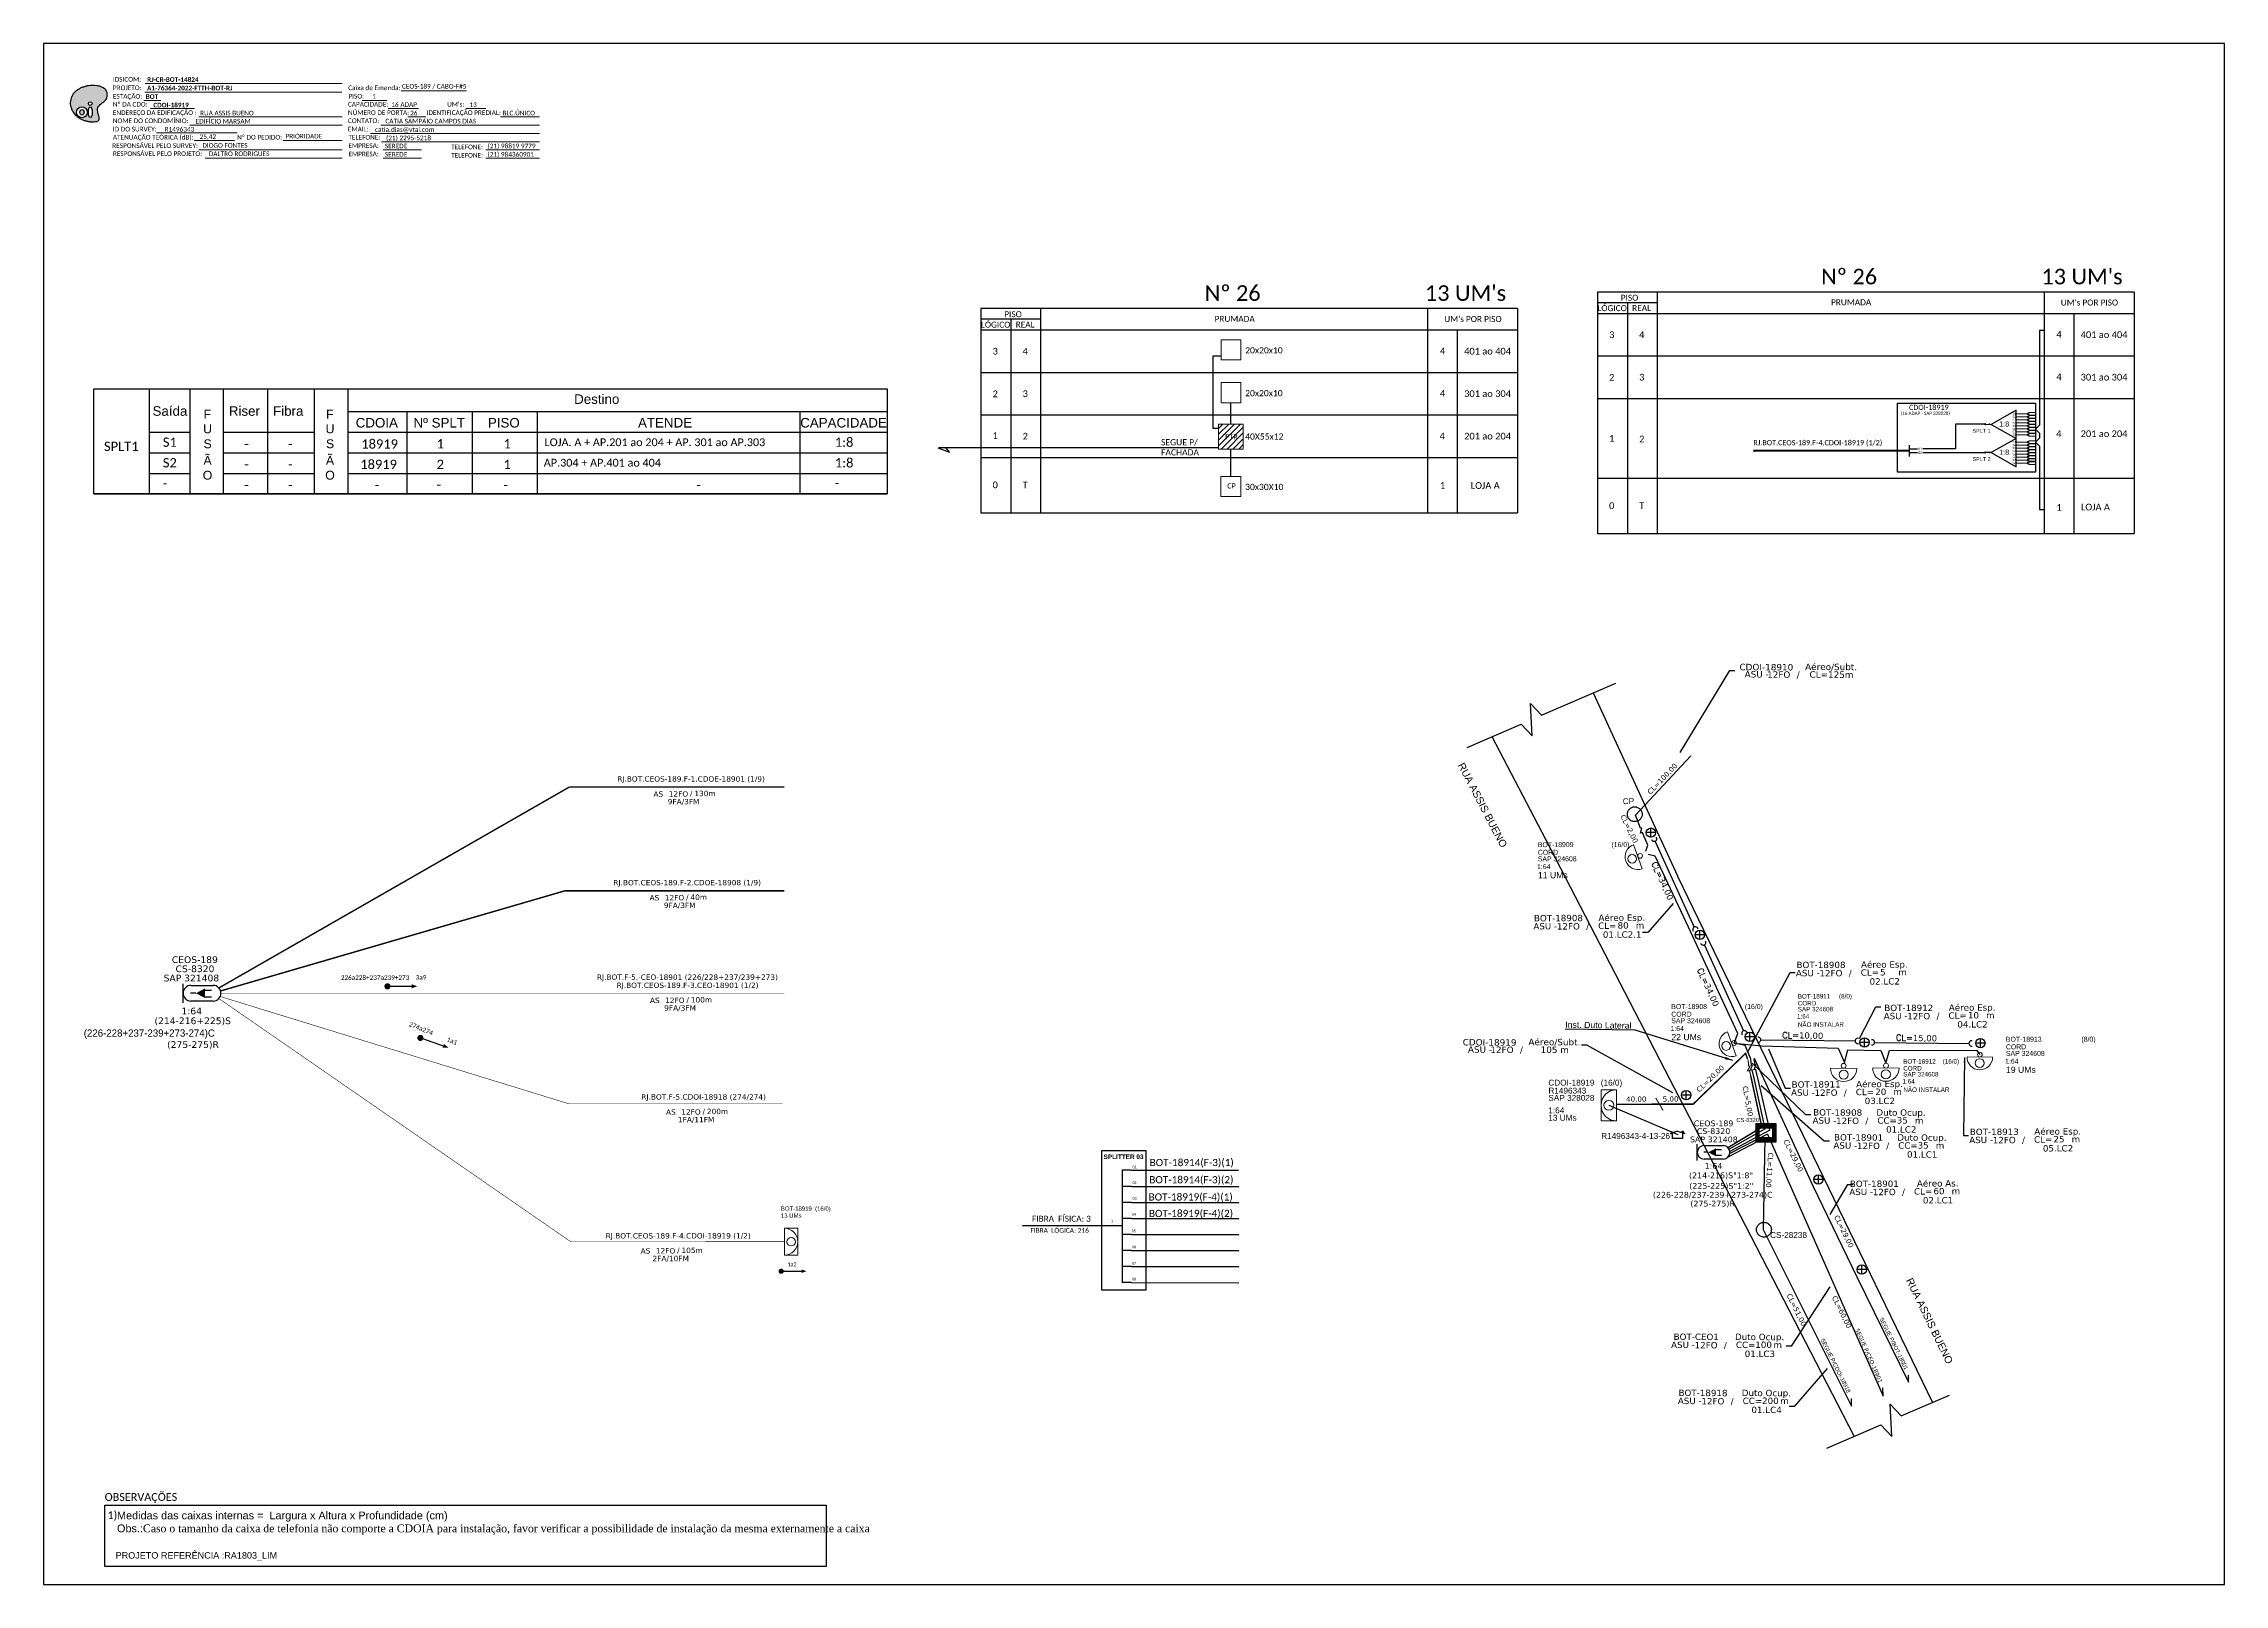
# Model space of a CAD drawing. Header units: metres. Extents: x -1286 to -445, y -500 to 94.
import ezdxf
from ezdxf.enums import TextEntityAlignment as Align

# ---------------------------------------------------------------- set-up
doc = ezdxf.new("R2010")
doc.units = ezdxf.units.M
doc.linetypes.add('PHANTOM2', pattern=[1.25, 0.625, -0.125, 0.125, -0.125, 0.125, -0.125])
for name, color, linetype in [('10.0-Cartográfico', 4, 'Continuous'), ('10.1-Caixas Subterrâneas', 5, 'Continuous'), ('20.4-CEOS', 1, 'Continuous'), ('CAP a instalar', 1, 'Continuous'), ('celulas gpon', 7, 'Continuous'), ('DROP DE CLIENTE', 140, 'Continuous'), ('label_cabos', 7, 'Continuous'), ('Legenda', 1, 'Continuous'), ('locais', 7, 'Continuous'), ('MUB_SEGMENTO', 7, 'Continuous'), ('Poste01', 7, 'Continuous'), ('SEGMENTO', 10, 'Continuous'), ('SETA', 7, 'Continuous'), ('Subida Lateral', 5, 'Continuous'), ('surveys', 7, 'Continuous'), ('surveys legendas', 7, 'Continuous'), ('texto', 255, 'Continuous')]:
    doc.layers.add(name, color=color, linetype=linetype)
for name, color, linetype, lineweight in [("20.0-LEGENDA DOS CDO'S", 1, 'Continuous', 0), ('20.1-CDO_INTERIOR', 1, 'Continuous', 0), ('20.2-CDO_POSTE', 1, 'Continuous', 5), ('20.6-CORDOALHA_SUPORTE', 7, 'Continuous', 25), ('40.1-ETIQUETAS', 1, 'Continuous', 20)]:
    doc.layers.add(name, color=color, linetype=linetype, lineweight=lineweight)
doc.layers.add('EXTRA', color=50, linetype='Continuous', plot=False)
doc.styles.add('ARIAL', font='arial.ttf')
doc.styles.add('DIGICADE', font='arial.ttf')
doc.styles.add('ROMANS', font='romans.shx')
doc.styles.add('siredit', font='verdana.ttf')
doc.styles.add('WMF-Calibri0', font='calibri.ttf')
doc.styles.add('WMF-Calibri1', font='calibrib.ttf')
doc.linetypes.add('FENCELINE1', pattern='A,0.25,-0.1,[133,ltypeshp.shx,S=0.1,R=0,X=-0.1,Y=0],-0.1,1', length=1.45)
doc.dimstyles.new('CC', dxfattribs={"dimtxt": 0.8, "dimasz": 2, "dimexe": 0.18, "dimexo": 0.0625, "dimgap": 0.09, "dimtad": 0, "dimdec": 0, "dimrnd": 1, "dimzin": 0, "dimdsep": 46, "dimtxsty": 'siredit', "dimblk": 'NONE', "dimcen": 0, "dimse1": 1, "dimse2": 1, "dimsd1": 1, "dimsd2": 1, "dimclrt": 7, "dimadec": 0, "dimazin": 0, "dimtfac": 1, "dimtdec": 0, "dimtofl": 0, "dimtmove": 0, "dimatfit": 3, "dimfxl": 0, "dimtolj": 1, "dimtzin": 0, "dimarcsym": 0})

# ---------------------------------------------------------------- blocks, each defined once
blk = doc.blocks.new('OI')
h = blk.add_hatch(color=40)
edge = h.paths.add_edge_path()
edge.add_spline(control_points=[(4.35, -0.67), (3.92, -0.99), (3.26, -1.5), (2.81, -2.59), (2.9, -3.5), (3.06, -4.27), (3.31, -4.85), (3.37, -5.39), (3.4, -5.88), (3.2, -6.4), (2.54, -6.61), (1.65, -6.63), (0.55, -6.67), (-0.56, -6.42), (-1.61, -6.14), (-2.77, -5.61), (-3.92, -4.77), (-4.89, -3.7), (-5.34, -2.65), (-5.6, -1.94), (-5.85, -0.96), (-5.71, 0.47), (-5.1, 2.02), (-4.14, 3.02), (-3.3, 3.61), (-2.37, 4.16), (-1.36, 4.44), (-0.56, 4.7), (0.79, 4.85), (2.24, 4.97), (3.79, 4.57), (4.67, 4.21), (5.44, 3.65), (5.76, 2.99), (6.03, 2.21), (6.01, 1.46), (5.72, 0.64), (5.31, 0.08), (4.88, -0.38), (4.51, -0.55), (4.35, -0.67)], knot_values=[0, 0, 0, 0, 1.60434, 2.417191, 3.427595, 4.282808, 4.776746, 5.304182, 5.888771, 6.258406, 6.858137, 7.79129, 8.986195, 10.124242, 11.187857, 12.242908, 13.953784, 15.414161, 16.515391, 17.349188, 17.675853, 19.552021, 21.515531, 22.568638, 23.63245, 24.621084, 25.782718, 26.745347, 27.142653, 29.870543, 31.004649, 31.921532, 32.709589, 33.801391, 34.042471, 35.192333, 35.971461, 36.628871, 37.254359, 37.836911, 37.836911, 37.836911, 37.836911], degree=3, periodic=0)
h.paths.add_polyline_path([(1.13, -0.87, -1), (-0.04, -0.87, -1)], flags=16)
edge = h.paths.add_edge_path(flags=16)
edge.add_ellipse((0.56, -3.59), major_axis=(-0.02, 1.71), ratio=0.361305, start_angle=0, end_angle=360)
h.paths.add_polyline_path([(-0.36, -3.62, -1), (-3.8, -3.62, -1)], flags=16)
edge = h.paths.add_edge_path(flags=0)
edge.add_ellipse((-2.08, -3.62), major_axis=(0, 0.885), ratio=0.758294, start_angle=0, end_angle=360)
at = {"color": 40}
for centre, radius in [((-2.08, -3.62), 1.72), ((0.54, -0.87), 0.587)]:
    blk.add_circle(centre, radius, dxfattribs=at)
blk.add_ellipse((-2.08, -3.62), major_axis=(0, 0.885), ratio=0.758294, start_param=-3.141592653589792, end_param=3.141592653589792, dxfattribs=at)
blk.add_ellipse((0.56, -3.59), major_axis=(-0.02, 1.71), ratio=0.361305, dxfattribs=at)
at = {"color": 40, "start_tangent": (-0.800898, -0.598801), "end_tangent": (-0.800898, -0.598801)}
blk.add_spline([(4.35, -0.67), (3.2, -1.78), (2.9, -2.54), (2.92, -3.55), (3.12, -4.38), (3.28, -4.85), (3.37, -5.37), (3.35, -5.95), (3.2, -6.29), (2.66, -6.55), (1.73, -6.63), (0.54, -6.62), (-0.58, -6.41), (-1.6, -6.11), (-2.56, -5.67), (-3.95, -4.67), (-4.89, -3.56), (-5.37, -2.56), (-5.64, -1.78), (-5.72, -1.46), (-5.63, 0.42), (-4.84, 2.22), (-4.13, 2.99), (-3.27, 3.62), (-2.4, 4.09), (-1.3, 4.47), (-0.37, 4.72), (0.02, 4.77), (2.75, 4.8), (3.85, 4.53), (4.69, 4.16), (5.31, 3.68), (5.85, 2.73), (5.93, 2.5), (5.94, 1.35), (5.67, 0.62), (5.29, 0.08), (4.84, -0.36), (4.35, -0.67)], degree=3, dxfattribs=at)
blk = doc.blocks.new('ETIQUETA_RS5F')
at = {"layer": '40.1-ETIQUETAS', "color": 0, "style": 'siredit'}
blk.add_text('/', height=1.5, dxfattribs=at).set_placement((1.58, -1.95), align=Align.MIDDLE_RIGHT)
for tag, p in [('ETIQUETA_R_SECUNDARIA', (1.21, 2.1)), ('ETIQUETA_R_PRIMARIA', (1.21, 4.1)), ('F_ATIVAS/F_MORTAS', (1.14, -4.24))]:
    blk.add_attdef(tag, text='', height=1.5, dxfattribs=at).set_placement(p, align=Align.MIDDLE_CENTER)
for tag, p in [('TIPO_CABO', (-6.58, -2.12)), ('CAP_CABO', (0.4, -2.09))]:
    blk.add_attdef(tag, text='', height=1.5, dxfattribs=at).set_placement(p, align=Align.MIDDLE_RIGHT)
blk.add_attdef('METROS', text='', height=1.5, dxfattribs=at).set_placement((2.14, -1.95), align=Align.MIDDLE_LEFT)
for tag, p in [('FUSÃO_1', (0.85, -8.39)), ('FUSÃO_2', (0.85, -10.6)), ('FUSÃO_3', (0.85, -12.93)), ('FUSÃO_4', (0.85, -15.14)), ('FUSÃO_5', (0.85, -17.16))]:
    blk.add_attdef(tag, text='', height=1.5, dxfattribs=at).set_placement(p, align=Align.CENTER)
blk = doc.blocks.new('MHMZ')
at = {"color": 0, "linetype": 'PHANTOM2'}
blk.add_circle((0, 0), 0.0000101, dxfattribs=at)
blk = doc.blocks.new('SURVEY_SURVEY')
for p, q in [((0, 0.0000127), (-0.0000126, 0.000009)), ((-0.0000126, 0.000009), (-0.0000086, 0.000009)), ((-0.0000086, 0), (-0.0000086, 0.000009)), ((0.0000086, 0), (-0.0000086, 0)), ((0, 0.0000127), (0.0000126, 0.000009)), ((0.0000084, 0.0000132), (0.0000098, 0.0000132)), ((0.0000084, 0.0000103), (0.0000084, 0.0000132)), ((0.0000126, 0.000009), (0.0000086, 0.000009)), ((0.0000086, 0.000009), (0.0000086, 0)), ((0.0000098, 0.0000132), (0.0000098, 0.0000099))]:
    blk.add_line(p, q)
blk = doc.blocks.new('*X70')
at = {"color": 0, "linetype": 'Continuous'}
for p, q in [((-1.25, 0.34099), (-0.49099, 1.1)), ((-1.25, 0.517767), (-0.667767, 1.1)), ((-1.25, 0.694544), (-0.844544, 1.1)), ((-1.25, 0.87132), (-1.02132, 1.1)), ((-1.25, 1.048097), (-1.198097, 1.1)), ((-1.25, 0.164214), (-0.8035, 0.610714)), ((-1.25, -0.012563), (-0.8035, 0.433937)), ((-1.25, -0.18934), (-0.8035, 0.25716)), ((-1.25, -0.366117), (-0.8035, 0.080383)), ((-0.789214, 0.625), (-0.314214, 1.1)), ((-0.612437, 0.625), (-0.137437, 1.1)), ((-0.43566, 0.625), (0.03934, 1.1)), ((-0.258883, 0.625), (0.216117, 1.1)), ((-0.082107, 0.625), (0.392893, 1.1)), ((0.09467, 0.625), (0.56967, 1.1)), ((0.271447, 0.625), (0.746447, 1.1)), ((0.448223, 0.625), (0.923223, 1.1)), ((0.625, 0.625), (1.1, 1.1)), ((0.801777, 0.625), (1.25, 1.073223)), ((0.8035, 0.449947), (1.25, 0.896447)), ((0.8035, 0.27317), (1.25, 0.71967)), ((0.8035, 0.096393), (1.25, 0.542893)), ((0.8035, -0.080383), (1.25, 0.366117)), ((0.8035, -0.25716), (1.25, 0.18934)), ((0.8035, -0.433937), (1.25, 0.012563)), ((-1.25, -0.542893), (-0.8035, -0.096393)), ((-1.25, -0.71967), (-0.8035, -0.27317)), ((-1.25, -0.896447), (-0.8035, -0.449947)), ((-1.25, -1.073223), (-0.801777, -0.625)), ((-1.1, -1.1), (-0.625, -0.625)), ((-0.923223, -1.1), (-0.448223, -0.625)), ((-0.746447, -1.1), (-0.271447, -0.625)), ((-0.56967, -1.1), (-0.09467, -0.625)), ((-0.392893, -1.1), (0.082107, -0.625)), ((-0.216117, -1.1), (0.258883, -0.625)), ((-0.03934, -1.1), (0.43566, -0.625)), ((0.137437, -1.1), (0.612437, -0.625)), ((0.314214, -1.1), (0.789214, -0.625)), ((0.49099, -1.1), (1.25, -0.34099)), ((0.667767, -1.1), (1.25, -0.517767)), ((0.8035, -0.610714), (1.25, -0.164214)), ((0.844544, -1.1), (1.25, -0.694544)), ((1.02132, -1.1), (1.25, -0.87132)), ((1.198097, -1.1), (1.25, -1.048097))]:
    blk.add_line(p, q, dxfattribs=at)
blk = doc.blocks.new('MANHOLE_MQ')
at = {"color": 0, "linetype": 'Continuous'}
for p, q in [((0.0000062, 0.0000057), (-0.0000063, 0.0000057)), ((-0.0000063, 0.0000057), (-0.0000063, -0.0000053)), ((-0.000004, 0.0000033), (0.000004, 0.0000033)), ((-0.000004, -0.0000029), (-0.000004, 0.0000033)), ((0.000004, 0.0000033), (0.000004, -0.0000029)), ((0.0000062, -0.0000053), (0.0000062, 0.0000057)), ((-0.0000063, -0.0000053), (0.0000062, -0.0000053)), ((0.000004, -0.0000029), (-0.000004, -0.0000029)), ((0.000004, -0.0000029), (0.000004, -0.0000029))]:
    blk.add_line(p, q, dxfattribs=at)
at = {"color": 0, "linetype": 'Continuous', "xscale": 5e-06, "yscale": 5e-06, "zscale": 1e-05}
blk.add_blockref('*X70', (0, 0.0000002), dxfattribs=at)
blk = doc.blocks.new('Poste')
at = {"layer": 'locais', "color": 10}
for points in [[(-43.0698425, -22.8958775), (-43.0698425, -22.8958659)], [(-43.0698367, -22.8958717), (-43.0698483, -22.8958717)]]:
    blk.add_lwpolyline(points, dxfattribs=at)
blk.add_circle((-43.0698425, -22.8958717), 0.00000576, dxfattribs=at)
blk = doc.blocks.new('CDOE_CT_POST_DESENHO')
at = {"color": 0}
blk.add_line((2.14, 0.39), (-2.11, 0.39), dxfattribs=at)
for centre, radius in [((0.01, 1.4), 0.733), ((0.01, 0), 0.393)]:
    blk.add_circle(centre, radius, dxfattribs=at)
blk.add_arc((0.01, 0.39), 2.12, 0, 180, dxfattribs=at)
blk = doc.blocks.new('_None')
blk = doc.blocks.new('Inst CB DT OCUP CFOA-SM-ASU-120-S-12')
at = {"layer": 'label_cabos', "color": 0, "style": 'siredit'}
for tag, flags, p in [('ID_ATIVIDADE', 3, (1.31, 2.67)), ('FATOR', 1, (11.56, 2.55))]:
    blk.add_attdef(tag, text='', height=1, rotation=359.69, dxfattribs=dict(at, flags=flags)).set_placement(p, align=Align.MIDDLE_CENTER)
for tag, p in [('TIPO_CABO', (1.26, 0)), ('DESTINO_CABO', (3.13, 1.26)), ('CABO', (4.69, -0.05)), ('/', (7.71, -0.05)), ('LANCE', (10.91, 0)), ('TIPO_CABO', (13.11, 1.24)), ('UND', (15.96, 0)), ('FID', (13.15, -1.41))]:
    blk.add_attdef(tag, text='', height=1, rotation=359.69, dxfattribs=at).set_placement(p, align=Align.MIDDLE_CENTER)
blk.add_attdef('QTDE', (12.43, -0.47), '', height=1, rotation=359.69, dxfattribs=at)
blk = doc.blocks.new('Inst CB AS CFOA-SM-ASU-120-S-12')
at = {"layer": 'label_cabos', "color": 0, "style": 'siredit'}
for tag, flags, p in [('ID_ATIVIDADE', 3, (1.31, 2.67)), ('FATOR', 1, (11.56, 2.55))]:
    blk.add_attdef(tag, text='', height=1, rotation=359.69, dxfattribs=dict(at, flags=flags)).set_placement(p, align=Align.MIDDLE_CENTER)
for tag, p in [('TIPO_CABO', (1.26, 0)), ('DESTINO_CABO', (3.13, 1.26)), ('CABO', (4.69, -0.05)), ('/', (7.71, -0.05)), ('LANCE', (10.81, 0)), ('TIPO_CABO', (13.11, 1.24)), ('UND', (15.96, 0)), ('FID', (13.15, -1.41))]:
    blk.add_attdef(tag, text='', height=1, rotation=359.69, dxfattribs=at).set_placement(p, align=Align.MIDDLE_CENTER)
blk.add_attdef('QTDE', (12.43, -0.47), '', height=1, rotation=359.69, dxfattribs=at)
blk = doc.blocks.new('Inst CB ESP CFOA-SM-ASU-120-S-12')
at = {"layer": 'label_cabos', "color": 0, "style": 'siredit'}
for tag, flags, p in [('ID_ATIVIDADE', 3, (1.31, 2.67)), ('FATOR', 1, (11.56, 2.55))]:
    blk.add_attdef(tag, text='', height=1, rotation=359.69, dxfattribs=dict(at, flags=flags)).set_placement(p, align=Align.MIDDLE_CENTER)
for tag, p in [('TIPO_CABO', (1.26, 0)), ('DESTINO_CABO', (3.13, 1.26)), ('CABO', (4.69, -0.05)), ('/', (7.71, -0.05)), ('LANCE', (10.81, 0)), ('TIPO_CABO', (13.11, 1.24)), ('UND', (15.96, 0)), ('FID', (13.15, -1.41))]:
    blk.add_attdef(tag, text='', height=1, rotation=359.69, dxfattribs=at).set_placement(p, align=Align.MIDDLE_CENTER)
blk.add_attdef('QTDE', (12.43, -0.47), '', height=1, rotation=359.69, dxfattribs=at)
blk = doc.blocks.new('Inst CDOE-16 CAIXA DIST OPT CDOE 48F_16D C_SPL_2_1_8')
at = {"layer": "20.0-LEGENDA DOS CDO'S", "color": 0}
for tag, p, style, flags in [('ID_ATIVIDADE', (0.12, 6.47), 'ARIAL', 3), ('FATOR', (7.92, 6.47), 'ARIAL', 1), ('QTDE', (0.1, -1.17), 'DIGICADE', 3)]:
    blk.add_attdef(tag, p, '', height=0.8, rotation=0.118, dxfattribs=dict(at, style=style, flags=flags))
at = {"layer": "20.0-LEGENDA DOS CDO'S", "color": 0, "style": 'ARIAL'}
for tag, p, height in [('SAP', (0.12, 2.96), 0.8), ('CORDOALHA', (0.12, 4.02), 0.8), ('FID', (0.12, 5.25), 0.8), ('1:XX', (-0.01, 1.7), 0.8), ('UMS', (0.14, 0.22), 1)]:
    blk.add_attdef(tag, p, '', height=height, rotation=0.118, dxfattribs=at)
blk.add_attdef('FIBRAS_UTILIZADAS', text='', height=0.8, rotation=0.118, dxfattribs=at).set_placement((13.48, 5.26), align=Align.CENTER)
blk = doc.blocks.new('LEGENDA DOS CABOS')
at = {"layer": 'EXTRA', "color": 0, "style": 'siredit'}
for tag, p in [('ID', (4.6, 0.97)), ('XX', (9.03, 0.97))]:
    blk.add_attdef(tag, text='', height=0.48, rotation=359.69, dxfattribs=at).set_placement(p, align=Align.MIDDLE_CENTER)
at = {"layer": 'Legenda', "color": 0, "style": 'siredit'}
for tag, p in [('TIPO_CABO', (1.31, 0)), ('CABO', (4.69, -0.05)), ('/', (6.81, -0.05)), ('METROS', (10.03, -0.05))]:
    blk.add_attdef(tag, text='', height=0.8, rotation=359.69, dxfattribs=at).set_placement(p, align=Align.MIDDLE_CENTER)
blk = doc.blocks.new('CDOE_CT_POSTE')
at = {"layer": "20.0-LEGENDA DOS CDO'S", "color": 0, "style": 'ARIAL'}
for tag, p in [('CDO_N', (0.12, 5.25)), ('CORDOALHA', (0.12, 4.02)), ('SAP', (0.12, 2.96)), ('1:XX', (0.14, 1.23)), ('UMS', (0.14, 0.22))]:
    blk.add_attdef(tag, p, '', height=0.68, rotation=0.118, dxfattribs=at)
blk.add_attdef('FIBRAS_UTILIZADAS', text='', height=0.68, rotation=0.118, dxfattribs=at).set_placement((7.83, 5.26), align=Align.CENTER)
blk = doc.blocks.new('SPLT_1-8_SC-APC')
at = {"color": 1, "lineweight": 0}
blk.add_lwpolyline([(-17.04, -7.55), (-19.26, -7.55)], dxfattribs=at)
at = {"color": 1}
blk.add_lwpolyline([(-7.37, -2.1), (-17.04, -7.55), (-7.37, -13), (-7.37, -2.1)], dxfattribs=at)
at = {"color": 3, "lineweight": 0}
for points in [[(-2.99, -3.51), (-7.37, -3.51)], [(-7.37, -4.66), (-2.99, -4.66)], [(-7.37, -5.82), (-2.99, -5.82)], [(-7.37, -6.97), (-2.99, -6.97)], [(-7.37, -8.12), (-2.99, -8.12)], [(-2.41, -3.02), (-2.41, -4)], [(-2.41, -3.02), (0, -3.02)], [(-2.41, -4), (0, -4)], [(-2.41, -4.17), (-2.41, -5.16)], [(-2.41, -4.17), (0, -4.17)], [(-2.41, -5.16), (0, -5.16)], [(-2.41, -5.32), (-2.41, -6.31)], [(-2.41, -5.32), (0, -5.32)], [(-2.41, -6.31), (0, -6.31)], [(-2.41, -6.48), (-2.41, -7.46)], [(-2.41, -6.48), (0, -6.48)], [(-2.41, -7.46), (0, -7.46)], [(-2.41, -7.63), (-2.41, -8.62)], [(-2.41, -7.63), (0, -7.63)], [(-7.37, -9.28), (-2.99, -9.28)], [(-7.37, -10.43), (-2.99, -10.43)], [(-7.37, -11.58), (-2.99, -11.58)], [(-2.41, -8.62), (0, -8.62)], [(-2.41, -8.78), (-2.41, -9.77)], [(-2.41, -8.78), (0, -8.78)], [(-2.41, -9.77), (0, -9.77)], [(-2.41, -9.94), (-2.41, -10.92)], [(-2.41, -9.94), (0, -9.94)], [(-2.41, -10.92), (0, -10.92)], [(-2.41, -11.09), (-2.41, -12.08)], [(-2.41, -11.09), (0, -11.09)], [(-2.41, -12.08), (0, -12.08)]]:
    blk.add_lwpolyline(points, dxfattribs=at)
for points in [[(-2.99, -3.22), (-2.41, -3.22), (-2.41, -3.8), (-2.99, -3.8)], [(-2.99, -4.38), (-2.41, -4.38), (-2.41, -4.95), (-2.99, -4.95)], [(-2.99, -5.53), (-2.41, -5.53), (-2.41, -6.1), (-2.99, -6.1)], [(-2.99, -6.68), (-2.41, -6.68), (-2.41, -7.26), (-2.99, -7.26)], [(-2.99, -7.84), (-2.41, -7.84), (-2.41, -8.41), (-2.99, -8.41)], [(-2.99, -8.99), (-2.41, -8.99), (-2.41, -9.56), (-2.99, -9.56)], [(-2.99, -10.14), (-2.41, -10.14), (-2.41, -10.72), (-2.99, -10.72)], [(-2.99, -11.3), (-2.41, -11.3), (-2.41, -11.87), (-2.99, -11.87)]]:
    blk.add_lwpolyline(points, close=True, dxfattribs=at)
at = {"color": 1, "style": 'ARIAL'}
for s, height, p in [('1:8', 2, (-13.91, -8.4)), ('S1', 0.75, (-8.74, -3.78)), ('S2', 0.75, (-8.74, -4.97)), ('S3', 0.75, (-8.74, -6.18)), ('S4', 0.75, (-8.74, -7.36)), ('S5', 0.75, (-8.74, -8.57)), ('S6', 0.75, (-8.74, -9.69)), ('S7', 0.75, (-8.74, -10.78)), ('S8', 0.75, (-8.74, -11.9))]:
    blk.add_text(s, height=height, dxfattribs=at).set_placement(p)
blk = doc.blocks.new('SPLITTER_')
blk.add_point((0, 0))
at = {"style": 'ARIAL', "flags": 4}
blk.add_attdef('SPLT', (0, -3.26), '', height=1.5, dxfattribs=at)

msp = doc.modelspace()

# ---------------------------------------------------------------- hatches: boundary and pattern name
h = msp.add_hatch()
h.set_pattern_fill('LINE', color=1, scale=0.5, angle=45)
h.set_pattern_definition([(45, (61.8994, -50.6258), (-1.122532, 1.122532), [])])
h.paths.add_polyline_path([(-823.45, -62.14), (-823.45, -52.53), (-832.93, -52.53), (-832.93, -62.14)])
h.paths.add_polyline_path([(-830.88, -58.89), (-825.01, -58.89), (-825.01, -55.89), (-830.88, -55.89)], flags=24)
h = msp.add_hatch(color=3)
h.dxf.hatch_style = 1
edge = h.paths.add_edge_path()
edge.add_arc((-537.32, -52.57), 0.256, 0, 360)
h = msp.add_hatch(color=3)
h.dxf.hatch_style = 1
edge = h.paths.add_edge_path()
edge.add_arc((-537.32, -63.47), 0.256, 0, 360)

# ---------------------------------------------------------------- linework, layer by layer
for p, q in [((-1266.71, -38.86), (-960.8, -38.86)), ((-1266.71, -79.43), (-1266.71, -38.86)), ((-1245.38, -38.86), (-1245.38, -79.43)), ((-1229.62, -38.86), (-1229.62, -79.43)), ((-1216.67, -79.43), (-1216.67, -38.86)), ((-1199.77, -38.86), (-1199.77, -79.43)), ((-1181.74, -38.86), (-1181.74, -79.43)), ((-1168.78, -38.86), (-1168.78, -79.43)), ((-960.8, -38.86), (-960.8, -79.43)), ((-1168.78, -47.68), (-960.8, -47.68)), ((-1145.97, -47.68), (-1145.97, -79.43)), ((-1120.83, -47.68), (-1120.83, -79.43)), ((-1095.73, -47.68), (-1095.73, -79.43)), ((-994.38, -47.68), (-994.38, -79.43)), ((-1245.38, -55.62), (-1229.62, -55.62)), ((-1216.67, -55.62), (-1181.74, -55.62)), ((-1168.78, -55.62), (-960.8, -55.62)), ((-1245.38, -63.55), (-1229.62, -63.55)), ((-1216.67, -63.55), (-1181.74, -63.55)), ((-1168.78, -63.55), (-960.8, -63.55)), ((-1245.38, -71.49), (-1229.62, -71.49)), ((-1216.67, -71.49), (-1181.74, -71.49)), ((-1168.78, -71.49), (-960.8, -71.49)), ((-1245.38, -79.43), (-1229.62, -79.43)), ((-1216.67, -79.43), (-1181.74, -79.43)), ((-1168.78, -79.43), (-960.8, -79.43))]:
    msp.add_line(p, q)
at = {"color": 7, "linetype": 'Continuous'}
for p, q in [((-870.19, -340.08), (-870.19, -383.51)), ((-866.67, -340.08), (-870.19, -340.08)), ((-866.5, -346.37), (-870.01, -346.37)), ((-866.5, -352.56), (-870.01, -352.56)), ((-873.84, -361.51), (-870.21, -361.51)), ((-866.5, -358.78), (-870.01, -358.78)), ((-866.5, -364.94), (-870.01, -364.94)), ((-866.5, -371.11), (-870.01, -371.11)), ((-866.5, -377.3), (-870.01, -377.3)), ((-866.5, -383.48), (-870.01, -383.48))]:
    msp.add_line(p, q, dxfattribs=at)
at = {"color": 10, "linetype": 'Continuous'}
for p, q in [((-866.67, -340.08), (-825.3, -340.1)), ((-866.5, -346.37), (-825.12, -346.38)), ((-866.5, -352.55), (-825.12, -352.56)), ((-866.5, -358.77), (-825.12, -358.78)), ((-866.5, -364.93), (-825.12, -364.94)), ((-866.5, -371.1), (-825.12, -371.11)), ((-866.5, -377.29), (-825.12, -377.3)), ((-866.5, -383.48), (-825.12, -383.49))]:
    msp.add_line(p, q, dxfattribs=at)
at = {"color": 1, "linetype": 'Continuous', "lineweight": 60}
msp.add_line((-873.84, -361.51), (-908.62, -361.62), dxfattribs=at)
at = {"color": 0}
for p, q in [((-1262.5, -469.23), (-984.25, -469.23)), ((-1262.5, -492.93), (-1262.5, -469.23)), ((-984.25, -469.23), (-984.25, -492.93)), ((-984.25, -492.93), (-1262.5, -492.93))]:
    msp.add_line(p, q, dxfattribs=at)
msp.add_lwpolyline([(-1286.07, -499.81), (-445.07, -499.81), (-445.07, 94.19), (-1286.07, 94.19)], close=True)
at = {"color": 7, "lineweight": 0}
for points in [[(-1246.94, 78.79), (-1170.96, 78.79)], [(-1148.15, 76.01), (-1123.01, 76.01)], [(-1247.47, 72.24), (-1240.92, 72.24)], [(-1246.97, 75.52), (-1171.01, 75.52)], [(-1244.81, 69.17), (-1227.84, 69.17)], [(-1163.19, 72.28), (-1153.71, 72.28)], [(-1153.14, 69.17), (-1141.52, 69.17)], [(-1123.2, 69.17), (-1115.53, 69.17)], [(-1242.49, 59.75), (-1211.44, 59.75)], [(-1229.65, 62.82), (-1170.98, 62.82)], [(-1226.24, 65.93), (-1170.98, 65.93)], [(-1160.06, 59.58), (-1094.8, 59.58)], [(-1156.02, 62.82), (-1094.8, 62.82)], [(-1145.56, 65.93), (-1138.61, 65.93)], [(-1109.86, 65.93), (-1094.82, 65.93)], [(-1227.96, 56.79), (-1212.45, 56.79)], [(-1226.24, 53.23), (-1170.98, 53.23)], [(-1193.73, 56.79), (-1170.96, 56.79)], [(-1155.78, 56.34), (-1094.8, 56.34)], [(-1155.17, 53.23), (-1140.37, 53.23)], [(-1115.57, 53.23), (-1094.8, 53.23)], [(-1223.75, 49.99), (-1170.98, 49.99)], [(-1155.17, 49.99), (-1140.37, 49.99)], [(-1115.57, 49.99), (-1094.8, 49.99)]]:
    msp.add_lwpolyline(points, dxfattribs=at)
for points in [[(-924.62, -7.97), (-924.62, -86.66)], [(-901.47, -86.66), (-901.47, -7.97)], [(-752.36, -7.97), (-752.36, -86.66)], [(-717.65, -7.97), (-717.65, -86.66)], [(-686.88, -1.61), (-686.88, -94.67)], [(-675.3, -5.73), (-675.3, -94.67)], [(-663.73, -94.67), (-663.73, -1.61)], [(-514.62, -1.61), (-514.62, -94.67)], [(-479.9, -1.61), (-479.9, -94.67)], [(-913.05, -12.09), (-913.05, -86.66)], [(-740.79, -86.66), (-740.79, -16.2)], [(-503.05, -94.67), (-503.05, -9.84)], [(-924.62, -32.57), (-717.65, -32.57)], [(-686.88, -26.21), (-479.9, -26.21)], [(-924.62, -48.94), (-717.65, -48.94)], [(-686.88, -42.58), (-479.9, -42.58)], [(-924.62, -65.31), (-717.65, -65.31)], [(-686.88, -73.32), (-479.9, -73.32)], [(-960.8, -79.43), (-1266.71, -79.43), (-960.8, -79.43)], [(-924.62, -86.66), (-717.65, -86.66)], [(-686.88, -94.67), (-479.9, -94.67)]]:
    msp.add_lwpolyline(points)
at = {"color": 0}
for points in [[(-717.65, -7.97), (-924.62, -7.97)], [(-479.9, -1.61), (-686.88, -1.61)], [(-663.73, -5.73), (-686.88, -5.73)], [(-901.47, -12.09), (-924.62, -12.09)], [(-924.62, -16.2), (-717.65, -16.2)], [(-686.88, -9.84), (-479.9, -9.84)]]:
    msp.add_lwpolyline(points, dxfattribs=at)
at = {"color": 3}
for points in [[(-514.74, -16.43), (-516.39, -16.43), (-516.39, -52.92), (-517.96, -54.42), (-516.39, -55.93), (-516.39, -57.93), (-517.96, -59.44), (-516.39, -60.94), (-516.39, -85.47), (-514.74, -85.47)], [(-832, -26.35), (-835.2, -26.35), (-835.2, -54.1), (-832.93, -54.1)], [(-828.19, -52.53), (-828.18, -44.24)], [(-537.29, -52.57), (-548.7, -52.57), (-548.7, -62.02), (-561.39, -62.02)], [(-828.21, -72.64), (-828.2, -62.14)], [(-566.54, -62.03), (-563.38, -62.03)]]:
    msp.add_lwpolyline(points, dxfattribs=at)
at = {"lineweight": 0}
for points in [[(-824.34, -19.98), (-832, -19.98), (-832, -27.74), (-824.34, -27.74)], [(-824.35, -36.48), (-832.01, -36.48), (-832.01, -44.24), (-824.35, -44.24)], [(-824.38, -72.64), (-832.04, -72.64), (-832.04, -80.41), (-824.38, -80.41)]]:
    msp.add_lwpolyline(points, close=True, dxfattribs=at)
at = {"color": 1}
msp.add_lwpolyline([(-571.09, -44.44), (-517.96, -44.44), (-517.96, -71.05), (-571.09, -71.05)], close=True, dxfattribs=at)
at = {"color": 1, "lineweight": 0}
msp.add_lwpolyline([(-823.45, -52.53), (-832.93, -52.53), (-832.93, -62.14), (-823.45, -62.14)], close=True, dxfattribs=at)
at = {"color": 4}
msp.add_lwpolyline([(-516.39, -52.92), (-517.96, -54.42), (-516.39, -55.93)], dxfattribs=at)
at = {"color": 1}
for points in [[(-941.18, -61.7), (-936.76, -63.3)], [(-832.86, -61.7), (-832.86, -61.7), (-940.8, -61.7)], [(-936.76, -63.3), (-938.17, -61.47)], [(-566.54, -64.94), (-566.54, -60.56)], [(-535.07, -63.47), (-537.29, -63.47)]]:
    msp.add_lwpolyline(points, dxfattribs=at)
msp.add_lwpolyline([(-626.67, -62.78, 0.8, 0.8, 0), (-566.54, -62.75, 0.8, 0.8, 0)], format="xyseb", dxfattribs=at)
at = {"color": 2}
for points in [[(-566.54, -63.47), (-563.38, -63.47)], [(-561.38, -63.47), (-537.29, -63.47)]]:
    msp.add_lwpolyline(points, dxfattribs=at)
at = {"color": 2, "linetype": 'Continuous'}
for points in [[(-737.08, -177.15), (-716.26, -168.15), (-711.98, -172.68), (-712.72, -160.23), (-708.44, -164.76), (-679.74, -152.35)], [(-598.38, -447.27), (-577.56, -438.27), (-573.27, -442.8), (-574.01, -430.35), (-569.73, -434.88), (-551.05, -426.81)]]:
    msp.add_lwpolyline(points, dxfattribs=at)
for points, const_width in [([(-1154.04, -269.24, 1), (-1152.86, -269.24, 1)], 1.18), ([(-1141.33, -288.94, 1), (-1140.21, -289.33, 1)], 1.18), ([(-1002.13, -379.08, 1), (-1001.13, -379.08, 1)], 1)]:
    msp.add_lwpolyline(points, format="xyb", close=True, dxfattribs=dict(const_width=const_width))
at = {"color": 7, "const_width": 0.4}
msp.add_lwpolyline([(-664.37, -312.27), (-661.52, -317.1)], dxfattribs=at)
at = {"color": 7}
msp.add_lwpolyline([(-878.16, -386.3), (-860.88, -386.3), (-860.88, -332.64), (-878.16, -332.64)], close=True, dxfattribs=at)
at = {"color": 3}
for centre in [(-537.32, -52.57), (-537.32, -63.47)]:
    msp.add_circle(centre, 0.256, dxfattribs=at)
at = {"layer": '10.0-Cartográfico', "color": 4}
for points in [[(-688.53, -156.15), (-670.02, -196.28)], [(-706.8, -212.59), (-727.5, -173)], [(-670.02, -196.28), (-656.03, -226.63), (-655.98, -226.75), (-557.67, -429.67)], [(-587.83, -442.71), (-638.03, -345.5), (-706.8, -212.59)]]:
    msp.add_lwpolyline(points, dxfattribs=at)
at = {"layer": '20.1-CDO_INTERIOR', "color": 1, "lineweight": 18}
for points in [[(-685.45, -321.13), (-685.45, -309.11), (-679.44, -309.11), (-679.43, -321.13)], [(-995.22, -372.87), (-995.22, -362.54), (-1000.38, -362.54), (-1000.38, -372.87)]]:
    msp.add_lwpolyline(points, close=True, dxfattribs=at)
for centre, radius in [((-682.44, -315.12), 1.92), ((-997.8, -367.7), 1.65)]:
    msp.add_circle(centre, radius, dxfattribs=at)
for centre, radius, start, end in [((-679.44, -315.12), 6.01, 90.02759, 270.02759), ((-1000.38, -367.7), 5.17, 270, 90)]:
    msp.add_arc(centre, radius, start, end, dxfattribs=at)
at = {"layer": '20.4-CEOS', "color": 5}
for p, q in [((-1229.25, -268.87), (-1220.71, -268.87)), ((-1220.71, -274.96), (-1229.25, -274.96)), ((-645.73, -330.63), (-638.39, -330.63)), ((-638.39, -335.86), (-645.73, -335.86))]:
    msp.add_line(p, q, dxfattribs=at)
for points in [[(-1232.3, -275.58), (-1232.3, -268.24)], [(-1227.34, -271.91), (-1229.39, -271.91)], [(-1223.97, -270.7), (-1221.38, -270.7)], [(-1223.97, -273.24), (-1221.38, -273.24)], [(-648.35, -336.4), (-648.35, -330.09)], [(-644.09, -333.24), (-645.85, -333.24)], [(-641.19, -332.21), (-638.97, -332.21)], [(-641.19, -334.38), (-638.97, -334.38)]]:
    msp.add_lwpolyline(points, dxfattribs=at)
for points in [[(-1227.34, -271.91, 0, 3.76, 0), (-1223.81, -271.91, 3.76, 3.76, 0)], [(-644.09, -333.24, 0, 3.23, 0), (-641.06, -333.24, 3.23, 3.23, 0)]]:
    msp.add_lwpolyline(points, format="xyseb", dxfattribs=at)
for centre, radius, start, end in [((-1229.25, -271.91), 3.04, 90, 270), ((-1220.71, -271.91), 3.04, 270, 90), ((-645.73, -333.24), 2.62, 90, 270), ((-638.39, -333.24), 2.62, 270, 90)]:
    msp.add_arc(centre, radius, start, end, dxfattribs=at)
at = {"layer": '20.6-CORDOALHA_SUPORTE'}
for points in [[(-665.97, -212.59, 1.175511), (-664.13, -211.77)], [(-648.08, -247.11, 1.231752), (-649.91, -247.94)], [(-647.05, -252.61, 1.175511), (-645.21, -251.79)], [(-629.16, -287.13, 1.231752), (-630.99, -287.96)], [(-625.06, -290.85, 1.175511), (-625.01, -288.83)], [(-586.2, -289.3, 1.231752), (-586.22, -291.3)], [(-581.19, -291.82, 1.175511), (-581.14, -289.81)], [(-542.33, -290.27, 1.231752), (-542.35, -292.28)]]:
    msp.add_lwpolyline(points, format="xyb", dxfattribs=at)
for points in [[(-664.54, -213.35), (-649.51, -246.4)], [(-645.62, -253.37), (-630.58, -286.42)], [(-623.76, -289.87), (-587.45, -290.29)], [(-579.89, -290.84), (-543.58, -291.26)]]:
    msp.add_lwpolyline(points, dxfattribs=at)
at = {"layer": 'CAP a instalar', "color": 7, "ltscale": 5}
for points in [[(-671.16, -205.78), (-672.2, -203.25), (-650.8, -180.33)], [(-668.18, -217.17), (-667.41, -214.85), (-668.55, -212.07)], [(-622.3, -327.66), (-636.52, -335.05)], [(-622.21, -324.21), (-636.04, -332.02)], [(-620.42, -324.66), (-635.83, -332.87)], [(-621.27, -326.29), (-635.8, -333.74)], [(-622.3, -327.66), (-622.87, -363.05), (-588.87, -431.11), (-588.91, -428.2)], [(-621.27, -326.29), (-576.62, -427.2), (-576.72, -424.01)]]:
    msp.add_lwpolyline(points, dxfattribs=at)
at = {"layer": 'CAP a instalar', "color": 7, "linetype": 'FENCELINE1', "ltscale": 7, "const_width": 0.551}
for points in [[(-1083.38, -192.44), (-1218.41, -269.83)], [(-1083.38, -192.44), (-1047.75, -192.44)], [(-1062.74, -192.44), (-1000.38, -192.44)], [(-1084.87, -232.37), (-1217.68, -270.98)], [(-1084.87, -232.42), (-1049.24, -232.42)], [(-1064.24, -232.42), (-1000.38, -232.42)]]:
    msp.add_lwpolyline(points, dxfattribs=at)
at = {"layer": 'CAP a instalar', "color": 7, "linetype": 'FENCELINE1', "ltscale": 5}
for points in [[(-627.74, -297.32), (-627.8, -296.92), (-629.84, -292.03), (-634.13, -291.11), (-632.65, -287.44), (-651.71, -246.41), (-664.53, -219.09), (-667.27, -218.42)], [(-634.13, -291.11), (-623.52, -292.18), (-594.01, -293.03), (-591.51, -298.59), (-590.26, -293.68), (-577.61, -294.02), (-575.68, -298.84), (-574.22, -294.02), (-540.66, -293.79), (-539.32, -295.58)], [(-626.38, -296.96), (-626.38, -296.94), (-603.72, -346.22), (-586.86, -381.25), (-566.85, -421.83), (-566.85, -419.12)], [(-622.21, -324.21), (-626.66, -303.5)], [(-620.42, -324.66), (-625.3, -303.54)]]:
    msp.add_lwpolyline(points, dxfattribs=at)
at = {"layer": 'CAP a instalar', "color": 1, "linetype": 'FENCELINE1', "ltscale": 6, "const_width": 0.2}
for points in [[(-1082.71, -367.75), (-1218.46, -273.97)], [(-1082.71, -367.75), (-1000.38, -367.7)]]:
    msp.add_lwpolyline(points, dxfattribs=at)
at = {"layer": 'CAP a instalar', "color": 7, "ltscale": 5, "const_width": 0.2}
for points in [[(-1083.38, -314.57), (-1217.94, -273.17)], [(-1217.8, -271.99), (-1049.15, -271.99)], [(-1049.11, -271.99), (-1000.38, -271.99)], [(-1083.38, -314.57), (-1001.05, -314.52)]]:
    msp.add_lwpolyline(points, dxfattribs=at)
at = {"layer": 'CAP a instalar', "color": 1, "linetype": 'FENCELINE1', "ltscale": 5, "const_width": 0.566}
msp.add_lwpolyline([(-628.91, -297.38), (-629.71, -295.08), (-649.92, -314.65), (-679.44, -314.74)], dxfattribs=at)
at = {"layer": 'CAP a instalar', "color": 1, "ltscale": 5, "const_width": 0.566}
for points in [[(-623.43, -323.56), (-627.7, -303.92)], [(-623.43, -323.56), (-636.51, -331.43)]]:
    msp.add_lwpolyline(points, dxfattribs=at)
at = {"layer": 'DROP DE CLIENTE'}
msp.add_lwpolyline([(-682.44, -315.12), (-655.86, -326.41)], dxfattribs=at)
at = {"layer": 'SETA'}
for points in [[(-1153.45, -269.24), (-1143.29, -269.24)], [(-1140.77, -289.14), (-1131.17, -292.47)], [(-1001.63, -379.08), (-993.03, -379.08)]]:
    msp.add_lwpolyline(points, dxfattribs=at)
for points in [[(-1144.11, -268.44), (-1141.94, -269.23), (-1144.11, -270.01)], [(-1131.68, -291.45), (-1129.89, -292.9), (-1132.2, -292.93)], [(-993.72, -378.4), (-991.89, -379.07), (-993.72, -379.74)]]:
    msp.add_solid(points, dxfattribs=at)
at = {"layer": 'Subida Lateral', "color": 7}
for points in [[(-668.52, -212.28), (-669.52, -209.9), (-670.29, -210.17), (-669.71, -208.24), (-670.18, -208.33), (-671.28, -205.58)], [(-626.66, -303.63), (-627.14, -301.42), (-627.95, -301.53), (-627, -299.76), (-627.47, -299.75), (-627.74, -297.21)], [(-625.26, -303.57), (-625.75, -301.36), (-626.55, -301.47), (-625.6, -299.7), (-626.07, -299.69), (-626.35, -297.15)]]:
    msp.add_lwpolyline(points, dxfattribs=at)
at = {"layer": 'Subida Lateral', "color": 5, "const_width": 0.4}
msp.add_lwpolyline([(-627.69, -303.94), (-628.17, -301.73), (-628.98, -301.84), (-628.03, -300.07), (-628.5, -300.06), (-628.77, -297.52)], dxfattribs=at)

# ---------------------------------------------------------------- block references
at = {"color": 7, "xscale": 1.213923925163967, "yscale": 1.213923925163967, "zscale": 1.213923925163967, "rotation": 0.1532896023949059}
msp.add_blockref('OI', (-1268.76, 72.14), dxfattribs=at)
at = {"color": 3}
for p in [(-518.03, -45.03), (-518.03, -55.92)]:
    msp.add_blockref('SPLT_1-8_SC-APC', p, dxfattribs=at)
ref = msp.add_blockref('SPLITTER_', (-535.68, -52.57), dxfattribs=dict(xscale=-1))
ref.add_attrib('SPLT', 'SPLT 1', (-542.21, -55.83), dxfattribs={"height": 1.5, "style": 'ARIAL'})
ref = msp.add_blockref('SPLITTER_', (-535.68, -63.47), dxfattribs=dict(xscale=-1))
ref.add_attrib('SPLT', 'SPLT 2', (-542.21, -66.73), dxfattribs={"height": 1.5, "style": 'ARIAL'})
at = {"layer": '10.1-Caixas Subterrâneas', "color": 40, "xscale": 282925.4491441505, "yscale": 282925.4491441505, "zscale": 282925.4491441505}
msp.add_blockref('MHMZ', (-672.45, -202.9), dxfattribs=at)
at = {"layer": '10.1-Caixas Subterrâneas', "color": 30, "xscale": 630876.2741717817, "yscale": 630876.2741717817, "zscale": 630876.2741717817, "rotation": 180.0000000000631}
msp.add_blockref('MANHOLE_MQ', (-621.9, -325.57), dxfattribs=at)
at = {"layer": '10.1-Caixas Subterrâneas', "xscale": 282925.4491441505, "yscale": 282925.4491441505, "zscale": 282925.4491441505, "rotation": 203}
msp.add_blockref('MHMZ', (-622.64, -363.08), dxfattribs=at)
at = {"layer": "20.0-LEGENDA DOS CDO'S", "color": 7, "lineweight": 0, "xscale": 2.385020927231816, "yscale": 2.385020927231816, "zscale": 2.385020927231816}
for p, values in [((-710.12, -228.11), {'FID': 'BOT-18909', 'CORDOALHA': 'CORD', 'SAP': 'SAP 324608', '1:XX': '1:64', 'UMS': '11 UMs', 'FIBRAS_UTILIZADAS': '(16/0)'}), ((-658.66, -290.53), {'FID': 'BOT-18908', 'CORDOALHA': 'CORD', 'SAP': 'SAP 324608', '1:XX': '1:64', 'UMS': '22 UMs', 'FIBRAS_UTILIZADAS': '(16/0)'}), ((-529.61, -303.13), {'FID': 'BOT-18913', 'CORDOALHA': 'CORD', 'SAP': 'SAP 324608', '1:XX': '1:64', 'UMS': '19 UMs', 'FIBRAS_UTILIZADAS': '(8/0)'})]:
    msp.add_blockref('Inst CDOE-16 CAIXA DIST OPT CDOE 48F_16D C_SPL_2_1_8', p, dxfattribs=at).add_auto_attribs(values)
at = {"layer": "20.0-LEGENDA DOS CDO'S", "color": 252}
ref = msp.add_blockref('CDOE_CT_POSTE', (-609.86, -285.34), dxfattribs=dict(at, xscale=2.168761134509999, yscale=2.168761134509999, zscale=2.168761134509999))
ref.add_attrib('CDO_N', 'BOT-18911', (-609.6, -273.95), dxfattribs={"color": 0, "height": 1.735, "rotation": 0.11799, "style": 'ARIAL'})
ref.add_attrib('CORDOALHA', 'CORD', (-609.6, -276.61), dxfattribs={"color": 0, "height": 1.735, "rotation": 0.11799, "style": 'ARIAL'})
ref.add_attrib('SAP', 'SAP 324608', (-609.59, -278.91), dxfattribs={"color": 0, "height": 1.735, "rotation": 0.11799, "style": 'ARIAL'})
ref.add_attrib('1:XX', '1:64', (-609.89, -281.65), dxfattribs={"color": 0, "height": 1.735, "rotation": 0.11799, "style": 'ARIAL'})
ref.add_attrib('UMS', 'NÃO INSTALAR', (-609.56, -284.86), dxfattribs={"color": 0, "height": 1.735, "rotation": 0.11799, "style": 'ARIAL'})
ref.add_attrib('FIBRAS_UTILIZADAS', '     (8/0)', dxfattribs={"color": 0, "height": 1.735, "rotation": 0.11799, "style": 'ARIAL'}).set_placement((-592.88, -273.92), align=Align.CENTER)
ref = msp.add_blockref('CDOE_CT_POSTE', (-569.18, -310.44), dxfattribs=dict(at, xscale=2.168761134509999, yscale=2.168761134509999, zscale=2.168761134509999))
ref.add_attrib('CDO_N', 'BOT-18912', (-568.92, -299.06), dxfattribs={"color": 0, "height": 1.735, "rotation": 0.11799, "style": 'ARIAL'})
ref.add_attrib('CORDOALHA', 'CORD', (-568.91, -301.72), dxfattribs={"color": 0, "height": 1.735, "rotation": 0.11799, "style": 'ARIAL'})
ref.add_attrib('SAP', 'SAP 324608', (-568.91, -304.02), dxfattribs={"color": 0, "height": 1.735, "rotation": 0.11799, "style": 'ARIAL'})
ref.add_attrib('1:XX', '1:64', (-569.2, -306.75), dxfattribs={"color": 0, "height": 1.735, "rotation": 0.11799, "style": 'ARIAL'})
ref.add_attrib('UMS', 'NÃO INSTALAR', (-568.87, -309.97), dxfattribs={"color": 0, "height": 1.735, "rotation": 0.11799, "style": 'ARIAL'})
ref.add_attrib('FIBRAS_UTILIZADAS', '     (16/0)', dxfattribs={"color": 0, "height": 1.735, "rotation": 0.11799, "style": 'ARIAL'}).set_placement((-552.2, -299.03), align=Align.CENTER)
at = {"layer": '20.2-CDO_POSTE', "color": 7}
for p, xscale, yscale, zscale, rotation in [((-670.38, -218.98), 2.328617609519684, 2.328617609519684, 2.328617609519684, 110.2019306554257), ((-634.13, -291.11), 2.328617609519684, 2.328617609519684, 2.328617609519684, 110.2019306554257), ((-539.32, -295.58), 2.328617609519365, 2.328617609519365, 2.328617609519365, 178.7115969377912)]:
    msp.add_blockref('CDOE_CT_POST_DESENHO', p, dxfattribs=dict(at, xscale=xscale, yscale=yscale, zscale=zscale, rotation=rotation))
at = {"layer": '20.2-CDO_POSTE', "color": 8, "xscale": 2.411178280764803, "yscale": 2.411178280764803, "zscale": 2.411178280764803, "rotation": 179.5318639196658}
for p in [(-591.85, -299.9), (-575.56, -299.81)]:
    msp.add_blockref('CDOE_CT_POST_DESENHO', p, dxfattribs=at)
at = {"layer": '40.1-ETIQUETAS', "color": 7}
ref = msp.add_blockref('ETIQUETA_RS5F', (-1038.02, -192.19), dxfattribs=dict(at, xscale=1.378472709545349, yscale=1.378472709545349, zscale=1.378472709545349))
ref.add_attrib('ETIQUETA_R_SECUNDARIA', 'RJ.BOT.CEOS-189.F-1.CDOE-18901 (1/9)', dxfattribs={"color": 0, "height": 2.0677, "style": 'siredit'}).set_placement((-1036.39, -189.29), align=Align.MIDDLE_CENTER)
ref.add_attrib('TIPO_CABO', 'AS', dxfattribs={"color": 0, "height": 2.068, "style": 'siredit'}).set_placement((-1047.14, -195.1), align=Align.MIDDLE_RIGHT)
ref.add_attrib('CAP_CABO', '12FO', dxfattribs={"color": 0, "height": 2.068, "style": 'siredit'}).set_placement((-1037.51, -195.07), align=Align.MIDDLE_RIGHT)
ref.add_attrib('METROS', '130m', dxfattribs={"color": 0, "height": 2.068, "style": 'siredit'}).set_placement((-1035.11, -194.88), align=Align.MIDDLE_LEFT)
ref.add_attrib('F_ATIVAS/F_MORTAS', '9FA/3FM', dxfattribs={"color": 0, "height": 2.068, "style": 'siredit'}).set_placement((-1039.27, -198.04), align=Align.MIDDLE_CENTER)
ref = msp.add_blockref('ETIQUETA_RS5F', (-1039.52, -232.17), dxfattribs=dict(at, xscale=1.378472709545349, yscale=1.378472709545349, zscale=1.378472709545349))
ref.add_attrib('ETIQUETA_R_SECUNDARIA', 'RJ.BOT.CEOS-189.F-2.CDOE-18908 (1/9)', dxfattribs={"color": 0, "height": 2.0677, "style": 'siredit'}).set_placement((-1037.89, -229.27), align=Align.MIDDLE_CENTER)
ref.add_attrib('TIPO_CABO', 'AS', dxfattribs={"color": 0, "height": 2.068, "style": 'siredit'}).set_placement((-1048.64, -235.08), align=Align.MIDDLE_RIGHT)
ref.add_attrib('CAP_CABO', '12FO', dxfattribs={"color": 0, "height": 2.068, "style": 'siredit'}).set_placement((-1039.01, -235.05), align=Align.MIDDLE_RIGHT)
ref.add_attrib('METROS', '40m', dxfattribs={"color": 0, "height": 2.068, "style": 'siredit'}).set_placement((-1036.61, -234.86), align=Align.MIDDLE_LEFT)
ref.add_attrib('F_ATIVAS/F_MORTAS', '9FA/3FM', dxfattribs={"color": 0, "height": 2.068, "style": 'siredit'}).set_placement((-1040.77, -238.02), align=Align.MIDDLE_CENTER)
ref = msp.add_blockref('ETIQUETA_RS5F', (-1039.38, -271.74), dxfattribs=dict(at, xscale=1.378472709545349, yscale=1.378472709545349, zscale=1.378472709545349))
ref.add_attrib('ETIQUETA_R_PRIMARIA', 'RJ.BOT.F-5.-CEO-18901 (226/228+237/239+273)', dxfattribs={"color": 0, "height": 2.0677, "style": 'siredit'}).set_placement((-1037.8, -265.71), align=Align.MIDDLE_CENTER)
ref.add_attrib('ETIQUETA_R_SECUNDARIA', 'RJ.BOT.CEOS-189.F-3.CEO-18901 (1/2)', dxfattribs={"color": 0, "height": 2.0677, "style": 'siredit'}).set_placement((-1037.75, -268.84), align=Align.MIDDLE_CENTER)
ref.add_attrib('TIPO_CABO', 'AS', dxfattribs={"color": 0, "height": 2.068, "style": 'siredit'}).set_placement((-1048.5, -274.65), align=Align.MIDDLE_RIGHT)
ref.add_attrib('CAP_CABO', '12FO', dxfattribs={"color": 0, "height": 2.068, "style": 'siredit'}).set_placement((-1038.88, -274.62), align=Align.MIDDLE_RIGHT)
ref.add_attrib('METROS', '100m', dxfattribs={"color": 0, "height": 2.068, "style": 'siredit'}).set_placement((-1036.47, -274.43), align=Align.MIDDLE_LEFT)
ref.add_attrib('F_ATIVAS/F_MORTAS', '9FA/3FM', dxfattribs={"color": 0, "height": 2.068, "style": 'siredit'}).set_placement((-1040.63, -277.59), align=Align.MIDDLE_CENTER)
at = {"layer": 'CAP a instalar', "color": 7, "linetype": 'FENCELINE1', "ltscale": 7}
ref = msp.add_blockref('ETIQUETA_RS5F', (-1033.18, -314.78), dxfattribs=dict(at, xscale=1.378472709545349, yscale=1.378472709545349, zscale=1.378472709545349))
ref.add_attrib('ETIQUETA_R_SECUNDARIA', 'RJ.BOT.F-5.CDOI-18918 (274/274)', dxfattribs={"layer": '40.1-ETIQUETAS', "color": 0, "height": 2.0677, "style": 'siredit'}).set_placement((-1031.55, -311.88), align=Align.MIDDLE_CENTER)
ref.add_attrib('TIPO_CABO', 'AS', dxfattribs={"layer": '40.1-ETIQUETAS', "color": 0, "height": 2.068, "style": 'siredit'}).set_placement((-1042.3, -317.7), align=Align.MIDDLE_RIGHT)
ref.add_attrib('CAP_CABO', '12FO', dxfattribs={"layer": '40.1-ETIQUETAS', "color": 0, "height": 2.068, "style": 'siredit'}).set_placement((-1032.67, -317.67), align=Align.MIDDLE_RIGHT)
ref.add_attrib('METROS', '200m', dxfattribs={"layer": '40.1-ETIQUETAS', "color": 0, "height": 2.068, "style": 'siredit'}).set_placement((-1030.27, -317.48), align=Align.MIDDLE_LEFT)
ref.add_attrib('F_ATIVAS/F_MORTAS', '1FA/11FM', dxfattribs={"layer": '40.1-ETIQUETAS', "color": 0, "height": 2.068, "style": 'siredit'}).set_placement((-1034.43, -320.63), align=Align.MIDDLE_CENTER)
at = {"layer": 'label_cabos', "color": 0, "lineweight": 0}
ref = msp.add_blockref('LEGENDA DOS CABOS', (-632.23, -150.23), dxfattribs=dict(at, xscale=2.482477044474891, yscale=2.482477044474891, zscale=2.482477044474891))
ref.add_attrib('ID', 'CDOI-18910', dxfattribs={"color": 0, "height": 2.482, "rotation": 359.69001, "style": 'siredit'}).set_placement((-621.71, -146.18), align=Align.MIDDLE_CENTER)
ref.add_attrib('CABO', '12FO', dxfattribs={"color": 0, "height": 2.482, "rotation": 359.69001, "style": 'siredit'}).set_placement((-616.93, -149.05), align=Align.MIDDLE_CENTER)
ref.add_attrib('METROS', 'CL=125m', dxfattribs={"color": 0, "height": 2.482, "rotation": 359.69001, "style": 'siredit'}).set_placement((-596.59, -149.05), align=Align.MIDDLE_CENTER)
ref.add_attrib('XX', 'Aéreo/Subt.', dxfattribs={"color": 0, "height": 2.4825, "rotation": 359.69001, "style": 'siredit'}).set_placement((-596.72, -146.08), align=Align.MIDDLE_CENTER)
ref.add_attrib('/', '/', dxfattribs={"color": 0, "height": 2.48, "rotation": 359.69001, "style": 'siredit'}).set_placement((-609.42, -149.05), align=Align.MIDDLE_CENTER)
ref.add_attrib('TIPO_CABO', 'ASU -', dxfattribs={"color": 0, "height": 2.482, "rotation": 359.69001, "style": 'siredit'}).set_placement((-625.43, -148.93), align=Align.MIDDLE_CENTER)
at = {"layer": 'label_cabos'}
ref = msp.add_blockref('Inst CB ESP CFOA-SM-ASU-120-S-12', (-709.52, -246.08), dxfattribs=dict(at, xscale=2.448669479930761, yscale=2.448669479930761, zscale=2.448669479930761, rotation=0.4634636605992014))
ref.add_attrib('DESTINO_CABO', 'BOT-18908', dxfattribs={"color": 0, "height": 2.449, "rotation": 0.15347, "style": 'siredit'}).set_placement((-701.88, -242.92), align=Align.MIDDLE_CENTER)
ref.add_attrib('TIPO_CABO', 'Aéreo Esp.', dxfattribs={"color": 0, "height": 2.449, "rotation": 0.15347, "style": 'siredit'}).set_placement((-677.45, -242.77), align=Align.MIDDLE_CENTER)
ref.add_attrib('CABO', '12FO', dxfattribs={"color": 0, "height": 2.449, "rotation": 0.15347, "style": 'siredit'}).set_placement((-698.05, -246.11), align=Align.MIDDLE_CENTER)
ref.add_attrib('/', '/', dxfattribs={"color": 0, "height": 2.45, "rotation": 0.15347, "style": 'siredit'}).set_placement((-690.63, -246.05), align=Align.MIDDLE_CENTER)
ref.add_attrib('TIPO_CABO', 'ASU - ', dxfattribs={"color": 0, "height": 2.449, "rotation": 0.15347, "style": 'siredit'}).set_placement((-706.43, -246.06), align=Align.MIDDLE_CENTER)
ref.add_attrib('FID', '01.LC2.1', dxfattribs={"color": 0, "height": 2.449, "rotation": 0.15347, "style": 'siredit'}).set_placement((-677.3, -249.28), align=Align.MIDDLE_CENTER)
ref.add_attrib('LANCE', 'CL=', dxfattribs={"color": 0, "height": 2.449, "rotation": 0.15347, "style": 'siredit'}).set_placement((-683.05, -245.86), align=Align.MIDDLE_CENTER)
ref.add_attrib('QTDE', '80', (-679.08, -246.99), dxfattribs={"color": 0, "height": 2.449, "rotation": 0.15347, "style": 'siredit'})
ref.add_attrib('UND', 'm', dxfattribs={"color": 0, "height": 2.45, "rotation": 0.15347, "style": 'siredit'}).set_placement((-670.43, -245.76), align=Align.MIDDLE_CENTER)
ref = msp.add_blockref('Inst CB ESP CFOA-SM-ASU-120-S-12', (-608.27, -264.13), dxfattribs=dict(at, xscale=2.448669479930761, yscale=2.448669479930761, zscale=2.448669479930761, rotation=0.4634636605992014))
ref.add_attrib('DESTINO_CABO', 'BOT-18908', dxfattribs={"color": 0, "height": 2.449, "rotation": 0.15347, "style": 'siredit'}).set_placement((-600.63, -260.98), align=Align.MIDDLE_CENTER)
ref.add_attrib('TIPO_CABO', 'Aéreo Esp.', dxfattribs={"color": 0, "height": 2.449, "rotation": 0.15347, "style": 'siredit'}).set_placement((-576.2, -260.82), align=Align.MIDDLE_CENTER)
ref.add_attrib('CABO', '12FO', dxfattribs={"color": 0, "height": 2.449, "rotation": 0.15347, "style": 'siredit'}).set_placement((-596.79, -264.17), align=Align.MIDDLE_CENTER)
ref.add_attrib('/', '/', dxfattribs={"color": 0, "height": 2.45, "rotation": 0.15347, "style": 'siredit'}).set_placement((-589.38, -264.11), align=Align.MIDDLE_CENTER)
ref.add_attrib('TIPO_CABO', 'ASU - ', dxfattribs={"color": 0, "height": 2.449, "rotation": 0.15347, "style": 'siredit'}).set_placement((-605.18, -264.12), align=Align.MIDDLE_CENTER)
ref.add_attrib('FID', '02.LC2', dxfattribs={"color": 0, "height": 2.449, "rotation": 0.15347, "style": 'siredit'}).set_placement((-576.05, -267.33), align=Align.MIDDLE_CENTER)
ref.add_attrib('LANCE', 'CL=', dxfattribs={"color": 0, "height": 2.449, "rotation": 0.15347, "style": 'siredit'}).set_placement((-581.8, -263.91), align=Align.MIDDLE_CENTER)
ref.add_attrib('QTDE', '5', (-577.83, -265.05), dxfattribs={"color": 0, "height": 2.45, "rotation": 0.15347, "style": 'siredit'})
ref.add_attrib('UND', 'm', dxfattribs={"color": 0, "height": 2.45, "rotation": 0.15347, "style": 'siredit'}).set_placement((-569.18, -263.81), align=Align.MIDDLE_CENTER)
ref = msp.add_blockref('Inst CB ESP CFOA-SM-ASU-120-S-12', (-574.42, -280.71), dxfattribs=dict(at, xscale=2.448669479930761, yscale=2.448669479930761, zscale=2.448669479930761, rotation=0.4634636605992014))
ref.add_attrib('DESTINO_CABO', 'BOT-18912', dxfattribs={"color": 0, "height": 2.449, "rotation": 0.15347, "style": 'siredit'}).set_placement((-566.78, -277.55), align=Align.MIDDLE_CENTER)
ref.add_attrib('TIPO_CABO', 'Aéreo Esp.', dxfattribs={"color": 0, "height": 2.449, "rotation": 0.15347, "style": 'siredit'}).set_placement((-542.35, -277.4), align=Align.MIDDLE_CENTER)
ref.add_attrib('CABO', '12FO', dxfattribs={"color": 0, "height": 2.449, "rotation": 0.15347, "style": 'siredit'}).set_placement((-562.95, -280.74), align=Align.MIDDLE_CENTER)
ref.add_attrib('/', '/', dxfattribs={"color": 0, "height": 2.45, "rotation": 0.15347, "style": 'siredit'}).set_placement((-555.53, -280.68), align=Align.MIDDLE_CENTER)
ref.add_attrib('TIPO_CABO', 'ASU - ', dxfattribs={"color": 0, "height": 2.449, "rotation": 0.15347, "style": 'siredit'}).set_placement((-571.33, -280.69), align=Align.MIDDLE_CENTER)
ref.add_attrib('FID', '04.LC2', dxfattribs={"color": 0, "height": 2.449, "rotation": 0.15347, "style": 'siredit'}).set_placement((-542.2, -283.91), align=Align.MIDDLE_CENTER)
ref.add_attrib('LANCE', 'CL=', dxfattribs={"color": 0, "height": 2.449, "rotation": 0.15347, "style": 'siredit'}).set_placement((-547.96, -280.49), align=Align.MIDDLE_CENTER)
ref.add_attrib('QTDE', '10', (-543.98, -281.62), dxfattribs={"color": 0, "height": 2.449, "rotation": 0.15347, "style": 'siredit'})
ref.add_attrib('UND', 'm', dxfattribs={"color": 0, "height": 2.45, "rotation": 0.15347, "style": 'siredit'}).set_placement((-535.33, -280.39), align=Align.MIDDLE_CENTER)
at = {"layer": 'label_cabos', "color": 1, "lineweight": 0}
ref = msp.add_blockref('LEGENDA DOS CABOS', (-738.96, -294.88), dxfattribs=dict(at, xscale=2.482477044474891, yscale=2.482477044474891, zscale=2.482477044474891))
ref.add_attrib('ID', 'CDOI-18919', dxfattribs={"color": 0, "height": 2.482, "rotation": 359.69001, "style": 'siredit'}).set_placement((-728.43, -290.84), align=Align.MIDDLE_CENTER)
ref.add_attrib('CABO', '12FO', dxfattribs={"color": 0, "height": 2.482, "rotation": 359.69001, "style": 'siredit'}).set_placement((-723.66, -293.7), align=Align.MIDDLE_CENTER)
ref.add_attrib('METROS', '105 m', dxfattribs={"color": 0, "height": 2.482, "rotation": 359.69001, "style": 'siredit'}).set_placement((-703.31, -293.7), align=Align.MIDDLE_CENTER)
ref.add_attrib('XX', 'Aéreo/Subt.', dxfattribs={"color": 0, "height": 2.4825, "rotation": 359.69001, "style": 'siredit'}).set_placement((-703.44, -290.73), align=Align.MIDDLE_CENTER)
ref.add_attrib('/', '/', dxfattribs={"color": 0, "height": 2.48, "rotation": 359.69001, "style": 'siredit'}).set_placement((-716.14, -293.7), align=Align.MIDDLE_CENTER)
ref.add_attrib('TIPO_CABO', 'ASU -', dxfattribs={"color": 0, "height": 2.482, "rotation": 359.69001, "style": 'siredit'}).set_placement((-732.16, -293.59), align=Align.MIDDLE_CENTER)
at = {"layer": 'label_cabos'}
ref = msp.add_blockref('Inst CB ESP CFOA-SM-ASU-120-S-12', (-610.16, -310.2), dxfattribs=dict(at, xscale=2.448669479930761, yscale=2.448669479930761, zscale=2.448669479930761, rotation=0.4634636605992014))
ref.add_attrib('DESTINO_CABO', 'BOT-18911', dxfattribs={"color": 0, "height": 2.449, "rotation": 0.15347, "style": 'siredit'}).set_placement((-602.51, -307.05), align=Align.MIDDLE_CENTER)
ref.add_attrib('TIPO_CABO', 'Aéreo Esp.', dxfattribs={"color": 0, "height": 2.449, "rotation": 0.15347, "style": 'siredit'}).set_placement((-578.08, -306.89), align=Align.MIDDLE_CENTER)
ref.add_attrib('CABO', '12FO', dxfattribs={"color": 0, "height": 2.449, "rotation": 0.15347, "style": 'siredit'}).set_placement((-598.68, -310.24), align=Align.MIDDLE_CENTER)
ref.add_attrib('/', '/', dxfattribs={"color": 0, "height": 2.45, "rotation": 0.15347, "style": 'siredit'}).set_placement((-591.27, -310.18), align=Align.MIDDLE_CENTER)
ref.add_attrib('TIPO_CABO', 'ASU - ', dxfattribs={"color": 0, "height": 2.449, "rotation": 0.15347, "style": 'siredit'}).set_placement((-607.07, -310.19), align=Align.MIDDLE_CENTER)
ref.add_attrib('FID', '03.LC2', dxfattribs={"color": 0, "height": 2.449, "rotation": 0.15347, "style": 'siredit'}).set_placement((-577.93, -313.4), align=Align.MIDDLE_CENTER)
ref.add_attrib('LANCE', 'CL=', dxfattribs={"color": 0, "height": 2.449, "rotation": 0.15347, "style": 'siredit'}).set_placement((-583.69, -309.98), align=Align.MIDDLE_CENTER)
ref.add_attrib('QTDE', '20', (-579.71, -311.12), dxfattribs={"color": 0, "height": 2.449, "rotation": 0.15347, "style": 'siredit'})
ref.add_attrib('UND', 'm', dxfattribs={"color": 0, "height": 2.45, "rotation": 0.15347, "style": 'siredit'}).set_placement((-571.07, -309.88), align=Align.MIDDLE_CENTER)
at = {"layer": 'label_cabos', "color": 0, "lineweight": 0}
ref = msp.add_blockref('Inst CB DT OCUP CFOA-SM-ASU-120-S-12', (-601.86, -320.96), dxfattribs=dict(at, xscale=2.448669479927378, yscale=2.448669479927378, zscale=2.448669479927378))
ref.add_attrib('DESTINO_CABO', 'BOT-18908', dxfattribs={"color": 0, "height": 2.449, "rotation": 359.69001, "style": 'siredit'}).set_placement((-594.2, -317.87), align=Align.MIDDLE_CENTER)
ref.add_attrib('CABO', '12FO', dxfattribs={"color": 0, "height": 2.449, "rotation": 359.69001, "style": 'siredit'}).set_placement((-590.39, -321.09), align=Align.MIDDLE_CENTER)
ref.add_attrib('TIPO_CABO', 'Duto Ocup.', dxfattribs={"color": 0, "height": 2.449, "rotation": 359.69001, "style": 'siredit'}).set_placement((-569.77, -317.91), align=Align.MIDDLE_CENTER)
ref.add_attrib('/', '/', dxfattribs={"color": 0, "height": 2.45, "rotation": 359.69001, "style": 'siredit'}).set_placement((-582.97, -321.09), align=Align.MIDDLE_CENTER)
ref.add_attrib('TIPO_CABO', 'ASU - ', dxfattribs={"color": 0, "height": 2.449, "rotation": 359.69001, "style": 'siredit'}).set_placement((-598.77, -320.97), align=Align.MIDDLE_CENTER)
ref.add_attrib('FID', '01.LC2', dxfattribs={"color": 0, "height": 2.449, "rotation": 359.69001, "style": 'siredit'}).set_placement((-569.67, -324.42), align=Align.MIDDLE_CENTER)
ref.add_attrib('LANCE', 'CC=', dxfattribs={"color": 0, "height": 2.449, "rotation": 359.69001, "style": 'siredit'}).set_placement((-575.15, -320.96), align=Align.MIDDLE_CENTER)
ref.add_attrib('QTDE', '35', (-571.43, -322.12), dxfattribs={"color": 0, "height": 2.449, "rotation": 359.69001, "style": 'siredit'})
ref.add_attrib('UND', 'm', dxfattribs={"color": 0, "height": 2.45, "rotation": 359.69001, "style": 'siredit'}).set_placement((-562.77, -320.96), align=Align.MIDDLE_CENTER)
ref = msp.add_blockref('Inst CB DT OCUP CFOA-SM-ASU-120-S-12', (-593.81, -330.6), dxfattribs=dict(at, xscale=2.448669479927378, yscale=2.448669479927378, zscale=2.448669479927378))
ref.add_attrib('DESTINO_CABO', 'BOT-18901', dxfattribs={"color": 0, "height": 2.449, "rotation": 359.69001, "style": 'siredit'}).set_placement((-586.14, -327.51), align=Align.MIDDLE_CENTER)
ref.add_attrib('CABO', '12FO', dxfattribs={"color": 0, "height": 2.449, "rotation": 359.69001, "style": 'siredit'}).set_placement((-582.33, -330.73), align=Align.MIDDLE_CENTER)
ref.add_attrib('TIPO_CABO', 'Duto Ocup.', dxfattribs={"color": 0, "height": 2.449, "rotation": 359.69001, "style": 'siredit'}).set_placement((-561.71, -327.55), align=Align.MIDDLE_CENTER)
ref.add_attrib('/', '/', dxfattribs={"color": 0, "height": 2.45, "rotation": 359.69001, "style": 'siredit'}).set_placement((-574.92, -330.73), align=Align.MIDDLE_CENTER)
ref.add_attrib('TIPO_CABO', 'ASU - ', dxfattribs={"color": 0, "height": 2.449, "rotation": 359.69001, "style": 'siredit'}).set_placement((-590.72, -330.61), align=Align.MIDDLE_CENTER)
ref.add_attrib('FID', '01.LC1', dxfattribs={"color": 0, "height": 2.449, "rotation": 359.69001, "style": 'siredit'}).set_placement((-561.61, -334.06), align=Align.MIDDLE_CENTER)
ref.add_attrib('LANCE', 'CC=', dxfattribs={"color": 0, "height": 2.449, "rotation": 359.69001, "style": 'siredit'}).set_placement((-567.1, -330.6), align=Align.MIDDLE_CENTER)
ref.add_attrib('QTDE', '35', (-563.37, -331.76), dxfattribs={"color": 0, "height": 2.449, "rotation": 359.69001, "style": 'siredit'})
ref.add_attrib('UND', 'm', dxfattribs={"color": 0, "height": 2.45, "rotation": 359.69001, "style": 'siredit'}).set_placement((-554.72, -330.6), align=Align.MIDDLE_CENTER)
at = {"layer": 'label_cabos'}
ref = msp.add_blockref('Inst CB ESP CFOA-SM-ASU-120-S-12', (-541.43, -328.48), dxfattribs=dict(at, xscale=2.448669479930761, yscale=2.448669479930761, zscale=2.448669479930761, rotation=0.4634636605992014))
ref.add_attrib('DESTINO_CABO', 'BOT-18913', dxfattribs={"color": 0, "height": 2.449, "rotation": 0.15347, "style": 'siredit'}).set_placement((-533.79, -325.33), align=Align.MIDDLE_CENTER)
ref.add_attrib('TIPO_CABO', 'Aéreo Esp.', dxfattribs={"color": 0, "height": 2.449, "rotation": 0.15347, "style": 'siredit'}).set_placement((-509.36, -325.17), align=Align.MIDDLE_CENTER)
ref.add_attrib('CABO', '12FO', dxfattribs={"color": 0, "height": 2.449, "rotation": 0.15347, "style": 'siredit'}).set_placement((-529.96, -328.51), align=Align.MIDDLE_CENTER)
ref.add_attrib('/', '/', dxfattribs={"color": 0, "height": 2.45, "rotation": 0.15347, "style": 'siredit'}).set_placement((-522.54, -328.45), align=Align.MIDDLE_CENTER)
ref.add_attrib('TIPO_CABO', 'ASU - ', dxfattribs={"color": 0, "height": 2.449, "rotation": 0.15347, "style": 'siredit'}).set_placement((-538.34, -328.46), align=Align.MIDDLE_CENTER)
ref.add_attrib('FID', '05.LC2', dxfattribs={"color": 0, "height": 2.449, "rotation": 0.15347, "style": 'siredit'}).set_placement((-509.21, -331.68), align=Align.MIDDLE_CENTER)
ref.add_attrib('LANCE', 'CL=', dxfattribs={"color": 0, "height": 2.449, "rotation": 0.15347, "style": 'siredit'}).set_placement((-514.97, -328.26), align=Align.MIDDLE_CENTER)
ref.add_attrib('QTDE', '25', (-510.99, -329.39), dxfattribs={"color": 0, "height": 2.449, "rotation": 0.15347, "style": 'siredit'})
ref.add_attrib('UND', 'm', dxfattribs={"color": 0, "height": 2.45, "rotation": 0.15347, "style": 'siredit'}).set_placement((-502.34, -328.16), align=Align.MIDDLE_CENTER)
ref = msp.add_blockref('Inst CB AS CFOA-SM-ASU-120-S-12', (-587.7, -348.51), dxfattribs=dict(at, xscale=2.448669479930761, yscale=2.448669479930761, zscale=2.448669479930761, rotation=0.4634636605992014))
ref.add_attrib('DESTINO_CABO', 'BOT-18901', dxfattribs={"color": 0, "height": 2.449, "rotation": 0.15347, "style": 'siredit'}).set_placement((-580.06, -345.36), align=Align.MIDDLE_CENTER)
ref.add_attrib('TIPO_CABO', 'Aéreo As.', dxfattribs={"color": 0, "height": 2.449, "rotation": 0.15347, "style": 'siredit'}).set_placement((-555.63, -345.2), align=Align.MIDDLE_CENTER)
ref.add_attrib('CABO', '12FO', dxfattribs={"color": 0, "height": 2.449, "rotation": 0.15347, "style": 'siredit'}).set_placement((-576.23, -348.54), align=Align.MIDDLE_CENTER)
ref.add_attrib('/', '/', dxfattribs={"color": 0, "height": 2.45, "rotation": 0.15347, "style": 'siredit'}).set_placement((-568.82, -348.48), align=Align.MIDDLE_CENTER)
ref.add_attrib('TIPO_CABO', 'ASU - ', dxfattribs={"color": 0, "height": 2.449, "rotation": 0.15347, "style": 'siredit'}).set_placement((-584.61, -348.49), align=Align.MIDDLE_CENTER)
ref.add_attrib('FID', '02.LC1', dxfattribs={"color": 0, "height": 2.449, "rotation": 0.15347, "style": 'siredit'}).set_placement((-555.48, -351.71), align=Align.MIDDLE_CENTER)
ref.add_attrib('LANCE', 'CL=', dxfattribs={"color": 0, "height": 2.449, "rotation": 0.15347, "style": 'siredit'}).set_placement((-561.24, -348.29), align=Align.MIDDLE_CENTER)
ref.add_attrib('QTDE', '60', (-557.26, -349.42), dxfattribs={"color": 0, "height": 2.449, "rotation": 0.15347, "style": 'siredit'})
ref.add_attrib('UND', 'm', dxfattribs={"color": 0, "height": 2.45, "rotation": 0.15347, "style": 'siredit'}).set_placement((-548.62, -348.19), align=Align.MIDDLE_CENTER)
at = {"layer": 'label_cabos', "color": 0, "lineweight": 0}
ref = msp.add_blockref('Inst CB DT OCUP CFOA-SM-ASU-120-S-12', (-656.41, -407.45), dxfattribs=dict(at, xscale=2.448669479927378, yscale=2.448669479927378, zscale=2.448669479927378))
ref.add_attrib('DESTINO_CABO', 'BOT-CEO1', dxfattribs={"color": 0, "height": 2.449, "rotation": 359.69001, "style": 'siredit'}).set_placement((-648.74, -404.36), align=Align.MIDDLE_CENTER)
ref.add_attrib('CABO', '12FO', dxfattribs={"color": 0, "height": 2.449, "rotation": 359.69001, "style": 'siredit'}).set_placement((-644.93, -407.58), align=Align.MIDDLE_CENTER)
ref.add_attrib('TIPO_CABO', 'Duto Ocup.', dxfattribs={"color": 0, "height": 2.449, "rotation": 359.69001, "style": 'siredit'}).set_placement((-624.31, -404.41), align=Align.MIDDLE_CENTER)
ref.add_attrib('/', '/', dxfattribs={"color": 0, "height": 2.45, "rotation": 359.69001, "style": 'siredit'}).set_placement((-637.52, -407.58), align=Align.MIDDLE_CENTER)
ref.add_attrib('TIPO_CABO', 'ASU - ', dxfattribs={"color": 0, "height": 2.449, "rotation": 359.69001, "style": 'siredit'}).set_placement((-653.32, -407.47), align=Align.MIDDLE_CENTER)
ref.add_attrib('FID', '01.LC3', dxfattribs={"color": 0, "height": 2.449, "rotation": 359.69001, "style": 'siredit'}).set_placement((-624.21, -410.92), align=Align.MIDDLE_CENTER)
ref.add_attrib('LANCE', 'CC=', dxfattribs={"color": 0, "height": 2.449, "rotation": 359.69001, "style": 'siredit'}).set_placement((-629.69, -407.45), align=Align.MIDDLE_CENTER)
ref.add_attrib('QTDE', '100', (-625.97, -408.62), dxfattribs={"color": 0, "height": 2.449, "rotation": 359.69001, "style": 'siredit'})
ref.add_attrib('UND', 'm', dxfattribs={"color": 0, "height": 2.45, "rotation": 359.69001, "style": 'siredit'}).set_placement((-617.32, -407.45), align=Align.MIDDLE_CENTER)
ref = msp.add_blockref('Inst CB DT OCUP CFOA-SM-ASU-120-S-12', (-653.8, -429.07), dxfattribs=dict(at, xscale=2.448669479927378, yscale=2.448669479927378, zscale=2.448669479927378))
ref.add_attrib('DESTINO_CABO', 'BOT-18918', dxfattribs={"color": 0, "height": 2.449, "rotation": 359.69001, "style": 'siredit'}).set_placement((-646.13, -425.98), align=Align.MIDDLE_CENTER)
ref.add_attrib('CABO', '12FO', dxfattribs={"color": 0, "height": 2.449, "rotation": 359.69001, "style": 'siredit'}).set_placement((-642.32, -429.19), align=Align.MIDDLE_CENTER)
ref.add_attrib('TIPO_CABO', 'Duto Ocup.', dxfattribs={"color": 0, "height": 2.449, "rotation": 359.69001, "style": 'siredit'}).set_placement((-621.7, -426.02), align=Align.MIDDLE_CENTER)
ref.add_attrib('/', '/', dxfattribs={"color": 0, "height": 2.45, "rotation": 359.69001, "style": 'siredit'}).set_placement((-634.91, -429.19), align=Align.MIDDLE_CENTER)
ref.add_attrib('TIPO_CABO', 'ASU - ', dxfattribs={"color": 0, "height": 2.449, "rotation": 359.69001, "style": 'siredit'}).set_placement((-650.71, -429.08), align=Align.MIDDLE_CENTER)
ref.add_attrib('FID', '01.LC4', dxfattribs={"color": 0, "height": 2.449, "rotation": 359.69001, "style": 'siredit'}).set_placement((-621.6, -432.53), align=Align.MIDDLE_CENTER)
ref.add_attrib('LANCE', 'CC=', dxfattribs={"color": 0, "height": 2.449, "rotation": 359.69001, "style": 'siredit'}).set_placement((-627.09, -429.06), align=Align.MIDDLE_CENTER)
ref.add_attrib('QTDE', '200', (-623.36, -430.23), dxfattribs={"color": 0, "height": 2.449, "rotation": 359.69001, "style": 'siredit'})
ref.add_attrib('UND', 'm', dxfattribs={"color": 0, "height": 2.45, "rotation": 359.69001, "style": 'siredit'}).set_placement((-614.71, -429.06), align=Align.MIDDLE_CENTER)
at = {"layer": 'Poste01', "color": 10, "xscale": 312118.349741223, "yscale": 312118.349741223, "zscale": 312118.349741223, "rotation": 359.999999927773}
for p in [(13442221.95, 7146011.68), (13442240.85, 7145972.28), (13442260.12, 7145932.99), (13442304.32, 7145930.79), (13442349, 7145930.53), (13442235.58, 7145910.5), (13442286.52, 7145877.93), (13442303.27, 7145843.25)]:
    msp.add_blockref('Poste', p, dxfattribs=at)
at = {"layer": 'surveys', "color": 255, "xscale": 220036.4303077587, "yscale": 220036.4303077587, "zscale": 220036.4303077587}
msp.add_blockref('SURVEY_SURVEY', (-655.97, -327.93), dxfattribs=at)

# ---------------------------------------------------------------- texts
at = {"color": 7, "lineweight": 0, "style": 'WMF-Calibri0'}
for s, height, p in [('PROJETO:', 1.793, (-1259.34, 76.26)), ('IDSICOM:', 1.793, (-1259.34, 79.54)), ('Caixa de Emenda:', 1.7927, (-1168.6, 76.26)), ('ESTAÇÃO:', 1.793, (-1259.36, 72.98)), ('Nº DA CDO:', 1.793, (-1259.36, 69.91)), ('ENDEREÇO DA EDIFICAÇÃO :', 1.7927, (-1259.36, 66.68)), ('CAPACIDADE:', 1.7927, (-1168.71, 69.91)), ('NÚMERO DE PORTA:', 1.7927, (-1168.71, 66.68)), ('PISO:', 1.793, (-1168.53, 73.03)), ('IDENTIFICAÇÃO PREDIAL:', 1.7927, (-1138.34, 66.68)), ("UM's:", 1.793, (-1130.47, 69.91)), ('ATENUAÇÃO TEÓRICA (dB):', 1.7927, (-1259.36, 57.21)), ('NOME DO CONDOMÍNIO:', 1.7927, (-1259.36, 63.56)), ('ID DO SURVEY:', 1.7927, (-1259.36, 60.33)), ('Nº DO PEDIDO:', 1.7927, (-1211.44, 57.21)), ('CONTATO:', 1.793, (-1168.71, 63.56)), ('EMAIL:', 1.793, (-1168.71, 60.33)), ('TELEFONE:', 1.793, (-1168.53, 57.21)), ('RESPONSÁVEL PELO SURVEY:', 1.7927, (-1259.6, 53.98)), ('RESPONSÁVEL PELO PROJETO:', 1.7927, (-1259.36, 50.87)), ('EMPRESA:', 1.793, (-1168.53, 53.98)), ('EMPRESA:', 1.793, (-1168.53, 50.74)), ('TELEFONE:', 1.793, (-1128.93, 53.47)), ('TELEFONE:', 1.793, (-1128.93, 50.24))]:
    msp.add_text(s, height=height, dxfattribs=at).set_placement(p)
at = {"color": 7}
for s, height, style, p in [('A1-76364-2022-FTTH-BOT-RJ', 1.7927, 'WMF-Calibri1', (-1246.18, 76.17)), ('RJ-CR-BOT-14824', 1.7927, 'WMF-Calibri1', (-1246.14, 79.45)), ('CEOS-189 / CABO-F#5', 1.7927, 'WMF-Calibri0', (-1147.86, 76.85)), ('BOT', 1.793, 'WMF-Calibri1', (-1246.68, 72.89)), ('RUA ASSIS BUENO', 1.7927, 'WMF-Calibri0', (-1225.73, 66.52)), ('1', 1.79, 'WMF-Calibri0', (-1159.31, 72.95)), ('16 ADAP', 1.793, 'WMF-Calibri0', (-1151.96, 69.79)), ('26', 1.793, 'WMF-Calibri0', (-1144.74, 66.53)), ('13', 1.793, 'WMF-Calibri0', (-1121.85, 69.77)), ('BLC.ÚNICO', 1.793, 'WMF-Calibri0', (-1109.1, 66.53)), ('R1496343', 1.793, 'WMF-Calibri0', (-1239.4, 60.28)), ('EDIFÍCIO MARSAM', 1.7927, 'WMF-Calibri0', (-1227.45, 63.39)), ('25,42', 1.793, 'WMF-Calibri0', (-1225.91, 57.45)), ('PRIORIDADE', 1.793, 'WMF-Calibri0', (-1192.78, 57.62)), ('catia.dias@vtal.com', 1.7927, 'WMF-Calibri0', (-1158.28, 60.18)), ('CATIA SAMPAIO CAMPOS DIAS', 1.7927, 'WMF-Calibri0', (-1154.25, 63.42)), ('(21) 2295-5218', 1.7927, 'WMF-Calibri0', (-1154, 56.94)), ('DIOGO FONTES', 1.7927, 'WMF-Calibri0', (-1224.84, 54.07)), ('DALTRO RODRIGUES', 1.7927, 'WMF-Calibri0', (-1222.35, 50.83)), ('SEREDE', 1.793, 'WMF-Calibri0', (-1154.47, 53.83)), ('SEREDE', 1.793, 'WMF-Calibri0', (-1154.47, 50.59)), ('(21) 98819 9779', 1.7927, 'WMF-Calibri0', (-1114.86, 53.83)), ('(21) 984360901', 1.7927, 'WMF-Calibri0', (-1114.86, 50.59)), ('20x20x10', 2.373, 'WMF-Calibri0', (-822.69, -25.23)), ('20x20x10', 2.373, 'WMF-Calibri0', (-822.7, -41.73)), ('18919', 3.585, 'WMF-Calibri0', (-1163.56, -61.96)), ('1', 3.59, 'WMF-Calibri0', (-1134.51, -61.88)), ('1', 3.59, 'WMF-Calibri0', (-1108.73, -61.88)), ('LOJA. A + AP.201 ao 204 + AP. 301 ao AP.303', 3, 'WMF-Calibri0', (-1092.89, -60.98)), ('SEGUE P/', 2.373, 'WMF-Calibri0', (-855.15, -60.66)), ('PTR', 2, 'WMF-Calibri0', (-830.38, -58.38)), ('40X55x12', 2.373, 'WMF-Calibri0', (-822.7, -58.47)), ('-', 3.59, 'WMF-Calibri0', (-1208.68, -61.88)), ('-', 3.59, 'WMF-Calibri0', (-1191.77, -61.88)), ('18919', 3.585, 'WMF-Calibri0', (-1163.95, -69.82)), ('2', 3.59, 'WMF-Calibri0', (-1134.51, -69.82)), ('1', 3.59, 'WMF-Calibri0', (-1108.73, -69.82)), ('AP.304 + AP.401 ao 404', 3, 'WMF-Calibri0', (-1093.19, -68.87)), ('FACHADA', 2.373, 'WMF-Calibri0', (-855.15, -64.58)), ('-', 3.59, 'WMF-Calibri0', (-1208.68, -69.82)), ('-', 3.59, 'WMF-Calibri0', (-1191.77, -69.82)), ('CP', 2, 'WMF-Calibri0', (-829.62, -77.31)), ('30x30X10', 2.373, 'WMF-Calibri0', (-822.72, -77.89)), ('-', 3.59, 'WMF-Calibri0', (-1208.68, -77.75)), ('-', 3.59, 'WMF-Calibri0', (-1191.77, -77.75)), ('-', 3.59, 'WMF-Calibri0', (-1158.36, -77.75)), ('-', 3.59, 'WMF-Calibri0', (-1134.51, -77.6)), ('-', 3.59, 'WMF-Calibri0', (-1108.73, -77.75)), ('-', 3.59, 'WMF-Calibri0', (-1034.34, -77.75))]:
    msp.add_text(s, height=height, dxfattribs=dict(at, style=style)).set_placement(p)
at = {"color": 7, "style": 'WMF-Calibri1'}
msp.add_text('CDOI-18919', height=1.793, dxfattribs=at).set_placement((-1236.92, 69.6), align=Align.CENTER)
at = {"color": 0, "style": 'WMF-Calibri0'}
for s, p in [('Nº 26', (-827.53, -1.97)), ("13 UM's", (-737.72, -1.97)), ('Nº 26', (-589.79, 4.39)), ("13 UM's", (-499.98, 4.39))]:
    msp.add_text(s, height=6, dxfattribs=at).set_placement(p, align=Align.MIDDLE_CENTER)
for s, p in [('  LÓGICO', (-688.46, -8.94)), ('     PISO', (-681.91, -4.92)), ('    REAL', (-676.7, -8.89)), ('PRUMADA', (-596.77, -6.68)), ("UM's POR PISO", (-508.17, -6.77)), ('  LÓGICO', (-926.2, -15.31)), ('     PISO', (-919.66, -11.28)), ('    REAL', (-914.44, -15.25)), ('PRUMADA', (-834.51, -13.05)), ("UM's POR PISO", (-745.91, -13.13))]:
    msp.add_text(s, height=2.3, dxfattribs=at).set_placement(p)
at = {"color": 7, "linetype": 'Continuous', "style": 'WMF-Calibri0'}
for s, p in [('401 ao 404', (-500.5, -19.3)), ('401 ao 404', (-738.24, -25.66)), ('301 ao 304', (-500.5, -35.68)), ('301 ao 304', (-738.24, -42.04)), ('201 ao 204', (-738.24, -58.41)), ('201 ao 204', (-500.5, -57.49)), ('LOJA A', (-735.7, -77.44)), ('LOJA A', (-500.38, -85.76))]:
    msp.add_text(s, height=2.575, dxfattribs=at).set_placement(p)
at = {"style": 'ARIAL'}
for s, height, p in [('Destino', 3.68, (-1072.75, -42.86)), ('Saída', 3.68, (-1237.35, -47.44)), ('Riser', 3.68, (-1208.64, -47.44)), ('Fibra', 3.68, (-1191.73, -47.44)), ('CDOIA', 3.68, (-1157.57, -51.97)), ('Nº SPLT', 3.68, (-1133.51, -51.97)), ('PISO', 3.68, (-1108.59, -51.97)), ('ATENDE', 3.68, (-1046.41, -51.97)), ('CAPACIDADE', 3.68, (-977.58, -51.97)), ('01', 1, (-562.38, -62.03)), ('02', 1, (-562.38, -63.47))]:
    msp.add_text(s, height=height, dxfattribs=at).set_placement(p, align=Align.MIDDLE_CENTER)
at = {"linetype": 'Continuous', "style": 'ARIAL'}
for s, p in [('F', (-1224.38, -50.37)), ('F', (-1177.15, -50.37)), ('S', (-1224.41, -61.77)), ('U', (-1224.56, -56.04)), ('S', (-1177.18, -61.77)), ('U', (-1177.33, -56.04)), ('Ã', (-1224.43, -68.18)), ('Ã', (-1177.2, -68.18)), ('O', (-1224.7, -73.9)), ('O', (-1177.47, -73.9))]:
    msp.add_text(s, height=3.4, dxfattribs=at).set_placement(p)
at = {"color": 1, "style": 'WMF-Calibri0'}
msp.add_text('(16 ADAP - SAP 328028)', height=1.25, dxfattribs=at).set_placement((-560.38, -48.95), align=Align.CENTER)
for s, p in [('CDOI-18919', (-566.68, -47.03)), ('RJ.BOT.CEOS-189.F-4.CDOI-18919 (1/2)', (-626.72, -60.66))]:
    msp.add_text(s, height=2, dxfattribs=at).set_placement(p)
at = {"style": 'WMF-Calibri0'}
msp.add_text('OBSERVAÇÕES', height=3, dxfattribs=at).set_placement((-1262.52, -467.61))
at = {"attachment_point": 5}
for s, insert, char_height, width in [('{\\fArial|b1|i0|c0|p34;\\C1;SPLITTER 03}', (-869.6, -334.97), 1.7753, 17.28), ('{\\fCalibri|b0|i0|c0|p34;\\C7;BOT-18914(F-3)(1)}', (-843.31, -337.47), 2.766, 41.8176), ('\\C7;\\fArial|b0|i0|;\\H1.0273588255048;02 ', (-865.38, -344.94), 1.7753, 3.7582), ('\\C7;\\fArial|b0|i0|;\\H1.0273588255048;01 ', (-865.33, -338.94), 1.7753, 3.5602), ('{\\fCalibri|b0|i0|c0|p34;\\C7;BOT-18914(F-3)(2)}', (-843.44, -344.1), 2.766, 41.8176), ('\\C7;\\fArial|b0|i0|;\\H1.0273588255048;03 ', (-865.38, -350.99), 1.7753, 3.456), ('{\\fCalibri|b0|i0|c0|p34;\\C1;BOT-18919(F-4)(1)}', (-843.71, -350.74), 2.766, 41.8176), ('{\\fCalibri|b0|i0|c0|p34;\\C7;FIBRA  FÍSICA: 3}', (-893.55, -358.86), 2.2859, 34.56), ('\\C7;\\fArial|b0|i0|;\\H1.0273588255048;1', (-874.01, -359.69), 1.7753, 1.7584), ('\\C7;\\fArial|b0|i0|;\\H1.0273588255048;04 ', (-865.53, -357.14), 1.7753, 3.7582), ('{\\fCalibri|b0|i0|c0|p34;\\C1;BOT-18919(F-4)(2)}', (-843.58, -357.1), 2.766, 41.8176), ('{\\fCalibri|b0|i0|c0|p34;\\C7;FIBRA  LÓGICA: 216}', (-894.25, -363.36), 1.8289, 34.56), ('\\C7;\\fArial|b0|i0|;\\H1.0273588255048;05 ', (-865.66, -363.55), 1.7753, 4.6222), ('\\C7;\\fArial|b0|i0|;\\H1.0273588255048;06 ', (-865.53, -369.69), 1.7753, 3.7582), ('{\\fCalibri|b0|i0|c0|p34;\\C7;  1a2}', (-997.98, -376.46), 1.5, 25.3588), ('\\C7;\\fArial|b0|i0|;\\H1.0273588255048;07 ', (-865.53, -376.05), 1.7753, 3.7582), ('\\C7;\\fArial|b0|i0|;\\H1.0273588255048;08 ', (-865.53, -382.1), 1.7753, 3.7582)]:
    msp.add_mtext(s, dxfattribs=dict(at, insert=insert, char_height=char_height, width=width))
at = {"char_height": 3, "width": 277.1819, "attachment_point": 1}
for s, insert, style in [('1)', (-1261.44, -471.63), 'WMF-Calibri0'), ('Medidas das caixas internas =  Largura x Altura x Profundidade (cm)\\PObs.:{\\fTimes New Roman|b0|i0|c0|p16;Caso o tamanho da caixa de telefonia não comporte a CDOIA para instalação, favor verificar a possibilidade de instalação da mesma externamente a caixa}', (-1257.77, -471.72), 'ARIAL')]:
    msp.add_mtext(s, dxfattribs=dict(at, insert=insert, style=style))
at = {"color": 3, "insert": (-1258.3, -487.37), "char_height": 2.5, "width": 86.0214, "attachment_point": 1, "style": 'ARIAL'}
msp.add_mtext('{\\C1;PROJETO REFERÊNCIA :RA1803_LIM}', dxfattribs=at)
at = {"color": 7, "linetype": 'Continuous', "style": 'WMF-Calibri0', "flags": 4}
for tag, p in [('3', (-681.33, -18.02)), ('4', (-669.76, -18.02)), ('4', (-508.84, -17.91)), ('3', (-919.08, -24.38)), ('4', (-907.5, -24.38)), ('4', (-746.58, -24.27)), ('2', (-681.33, -34.46)), ('3', (-669.76, -34.4)), ('4', (-508.84, -34.28)), ('2', (-919.08, -40.82)), ('3', (-907.5, -40.76)), ('4', (-746.58, -40.64)), ('1', (-919.08, -56.91)), ('2', (-907.5, -57.13)), ('4', (-746.68, -57.1)), ('1', (-681.33, -58)), ('2', (-669.76, -58.22)), ('4', (-508.94, -56.18)), ('0', (-919.08, -75.91)), ('T', (-907.5, -75.91)), ('1', (-746.58, -76.1)), ('0', (-681.33, -83.92)), ('T', (-669.76, -83.92)), ('1', (-508.84, -84.63))]:
    msp.add_attdef(tag, text='XX', height=2.575, dxfattribs=at).set_placement(p, align=Align.MIDDLE_CENTER)
at = {"color": 7, "lineweight": 0, "style": 'WMF-Calibri0', "flags": 8}
for tag, p, s, height in [('S1', (-1240.1, -61.25), 'S1', 3.585), ('1:8', (-980.94, -61.25), '1:8', 3.585), ('SPLT1', (-1262.79, -62.86), 'XX', 3.585), ('S2', (-1240.1, -69.19), '-', 3.59), ('1:8', (-980.94, -69.19), '-', 3.59), ('-', (-1240.1, -77.13), '-', 3.59), ('-', (-980.94, -76.97), '-', 3.59)]:
    msp.add_attdef(tag, p, s, height=height, dxfattribs=at)
at = {"layer": '10.1-Caixas Subterrâneas', "color": 30, "style": 'ARIAL'}
for s, height, p in [('CP', 2.263, (-677.07, -198.99)), ('CS-8320', 1.578, (-633.25, -321.54))]:
    msp.add_text(s, height=height, dxfattribs=at).set_placement(p)
at = {"layer": '10.1-Caixas Subterrâneas', "style": 'ARIAL'}
msp.add_text('CS-28238', height=2.263, dxfattribs=at).set_placement((-620.26, -366.24))
at = {"layer": "20.0-LEGENDA DOS CDO'S", "color": 1, "style": 'ARIAL'}
for s, p in [('SAP 328028', (-705.76, -313.38)), ('CDOI-18919', (-705.76, -307.5)), ('R1496343', (-705.75, -310.59)), ('1:64', (-705.78, -318.17)), ('13 UMs', (-705.78, -321.04))]:
    msp.add_text(s, height=2.263, rotation=359.97241, dxfattribs=at).set_placement(p)
msp.add_text('(16/0)', height=2.263, rotation=359.97241, dxfattribs=at).set_placement((-681.43, -307.51), align=Align.CENTER)
for s, p in [('13 UMs', (-1001.75, -358.42)), ('BOT-18919', (-1001.75, -355.77))]:
    msp.add_text(s, height=1.653, dxfattribs=at).set_placement(p)
msp.add_text('(16/0)', height=1.653, dxfattribs=at).set_placement((-985.54, -355.77), align=Align.CENTER)
at = {"layer": "20.0-LEGENDA DOS CDO'S", "color": 7, "style": 'ARIAL'}
for s, rotation, p in [('SEGUE P/BOT-18901', 296.25701, (-572.53, -406.97)), ('SEGUE P/CDOI-18918', 296.54228, (-595.02, -415.45))]:
    msp.add_text(s, height=1.6, rotation=rotation, dxfattribs=at).set_placement(p, align=Align.MIDDLE_CENTER)
at = {"layer": '20.4-CEOS', "color": 5, "style": 'siredit'}
for s, height, p in [('CEOS-189', 2.579, (-1227.74, -257.67)), ('SAP 321408', 2.579, (-1229.08, -264.76)), ('CS-8320', 2.579, (-1227.7, -261.19)), ('1:64', 2.579, (-1228.97, -277.48)), ('(214-216+225)S', 2.5794, (-1228.56, -281.24)), ('(275-275)R', 2.579, (-1228.46, -290.41)), ('SAP 321408', 2.216, (-641.95, -327.16)), ('CEOS-189', 2.216, (-642.06, -320.97)), ('CS-8320', 2.216, (-642.06, -323.94)), ('1:64', 2.216, (-642.06, -337.38))]:
    msp.add_text(s, height=height, dxfattribs=at).set_placement(p, align=Align.TOP_CENTER)
for s, height, p in [('(214-216)S"1:8"', 2.2159, (-651.53, -343.23)), ('(226-228/237-239+273-274)C', 2.2159, (-665.47, -350.71)), ('(225-225)S"1:2"', 2.2159, (-651.43, -347.28)), ('(275-275)R', 2.216, (-651.01, -354.11))]:
    msp.add_text(s, height=height, dxfattribs=at).set_placement(p)
at = {"layer": '20.4-CEOS', "color": 7, "style": 'siredit'}
msp.add_text('SEGUE P/CEO-18901', height=1.6, rotation=293.86864, dxfattribs=at).set_placement((-582.12, -411.66), align=Align.MIDDLE_CENTER)
at = {"layer": '20.6-CORDOALHA_SUPORTE', "color": 0, "style": 'ROMANS'}
for rotation, p in [(294.44395, (-663.4, -227.82)), (294.44395, (-645.78, -268.78)), (359.32912, (-609.09, -289.34)), (359.32912, (-565.22, -290.31))]:
    msp.add_text('CL=', height=2.375, rotation=rotation, dxfattribs=at).set_placement(p, align=Align.RIGHT)
at = {"layer": '20.6-CORDOALHA_SUPORTE', "color": 0, "style": 'siredit'}
for s, rotation, p in [('34,00', 294.13396, (-663.4, -227.82)), ('34,00', 294.13396, (-645.78, -268.78)), ('10,00', 359.01913, (-609.09, -289.34)), ('15,00', 359.01913, (-565.22, -290.31))]:
    msp.add_text(s, height=2.375, rotation=rotation, dxfattribs=at).set_placement(p)
at = {"layer": '40.1-ETIQUETAS', "color": 1, "style": 'siredit'}
for s, height, p in [('RJ.BOT.CEOS-189.F-4.CDOI-18919 (1/2)', 2.0677, (-1041.35, -365.42)), ('2FA/10FM', 2.068, (-1044.23, -374.17))]:
    msp.add_text(s, height=height, dxfattribs=at).set_placement(p, align=Align.MIDDLE_CENTER)
for s, height, p in [('/', 2.07, (-1040.8, -371.02)), ('AS', 2.068, (-1052.1, -371.24)), ('12FO', 2.068, (-1042.47, -371.21))]:
    msp.add_text(s, height=height, dxfattribs=at).set_placement(p, align=Align.MIDDLE_RIGHT)
msp.add_text('105m', height=2.068, dxfattribs=at).set_placement((-1040.07, -371.02), align=Align.MIDDLE_LEFT)
at = {"layer": 'celulas gpon', "style": 'siredit'}
for s, rotation, p in [('CL=100,00', 46.54468, (-666.39, -195.47)), ('CL=2,00', 296.1848, (-678.07, -203.64)), ('CL=20,00', 44.08053, (-647.55, -310.27)), ('CL=5,00', 280.50711, (-630.89, -307.88)), ('CL=11,00', 266.18676, (-621, -333.23)), ('CL=29,00', 296.1848, (-615.18, -328.85)), ('CL=29,00', 296.1848, (-595.67, -358.06)), ('CL=51,00', 296.1848, (-613.95, -388.3)), ('CL=60,00', 296.1848, (-596.48, -389.12))]:
    msp.add_text(s, height=2, rotation=rotation, dxfattribs=at).set_placement(p)
for s, p in [('40,00', (-671.87, -312.71)), ('5,00', (-658.63, -312.67))]:
    msp.add_text(s, height=2, rotation=0.17921, dxfattribs=at).set_placement(p, align=Align.MIDDLE_CENTER)
at = {"layer": 'MUB_SEGMENTO', "color": 5, "style": 'ARIAL'}
for rotation, p in [(297.60497, (-740.79, -183.97)), (295.84886, (-567.92, -382.53))]:
    msp.add_text('RUA ASSIS BUENO', height=2.8293, rotation=rotation, dxfattribs=at).set_placement(p)
at = {"layer": 'SEGMENTO', "color": 1, "insert": (-686.49, -284.23), "char_height": 2.4, "width": 29.4977, "attachment_point": 5, "rotation": 359.15665, "style": 'ARIAL'}
msp.add_mtext('{\\fArial|b0|i0|c0|p34;Inst. Duto Lateral}', dxfattribs=at)
at = {"layer": 'surveys legendas', "color": 1, "style": 'ARIAL'}
msp.add_text('R1496343-4-13-26', height=2.2634, dxfattribs=at).set_placement((-685.39, -328.06))
at = {"layer": 'texto', "char_height": 1.7727, "width": 29.9695, "attachment_point": 5}
for s, insert in [('\\C7;\\fCalibri|b0|i0|c0|p34;226a228+237a239+273', (-1158.24, -265.89)), ('{\\fCalibri|b0|i0|c0|p34;\\C7;3a9}', (-1140.51, -265.81))]:
    msp.add_mtext(s, dxfattribs=dict(at, insert=insert))
at = {"layer": 'texto', "color": 5, "insert": (-1245.3, -287.68), "char_height": 2.7871, "width": 16.6072, "attachment_point": 5}
msp.add_mtext('(226-228+237-239+273-274)C', dxfattribs=at)
at = {"layer": 'texto', "char_height": 1.7727, "width": 29.9695, "attachment_point": 5, "rotation": 337.79611}
for s, insert in [('\\C7;\\fCalibri|b0|i0|c0|p34;274a274', (-1140.52, -285.53)), ('{\\fCalibri|b0|i0|c0|p34;\\C7;1a1}', (-1128.54, -290.31))]:
    msp.add_mtext(s, dxfattribs=dict(at, insert=insert))

# ---------------------------------------------------------------- leaders
at = {"layer": 'label_cabos'}
for points in [[(-654.97, -179.04), (-635.8, -147.42), (-633.8, -147.42)], [(-657.67, -237.33), (-667.41, -248.48), (-669.41, -248.48)], [(-628.82, -294.48), (-612.53, -263.85), (-610.53, -263.85)], [(-585.74, -289.32), (-579.54, -277.11), (-577.54, -277.11)], [(-620.83, -293.36), (-614.43, -308.48), (-612.43, -308.48)], [(-627.17, -298.84), (-606.6, -318.62), (-604.6, -318.62)], [(-545.28, -296.64), (-545.71, -326.76), (-543.71, -326.76)], [(-623.7, -307.5), (-599.39, -328.85), (-597.39, -328.85)], [(-597.08, -357.15), (-590.25, -345.6), (-588.25, -345.6)], [(-597.16, -385.1), (-612.1, -407.98), (-614.1, -407.98)], [(-598.23, -416.59), (-610.96, -431.28), (-612.96, -431.28)]]:
    msp.add_leader(points, dimstyle='CC', override={"dimgap": 0.09, "dimtad": 0}, dxfattribs=at)
at = {"layer": 'label_cabos', "color": 1}
for points, override in [([(-634.67, -297.8), (-672.27, -286.15), (-699.29, -285.71)], {"dimasz": 3}), ([(-657.83, -310.25), (-690.95, -291.95), (-692.95, -291.95)], {"dimgap": 0.09, "dimtad": 0})]:
    msp.add_leader(points, dimstyle='CC', override=override, dxfattribs=at)

doc.saveas('drawing.dxf')
